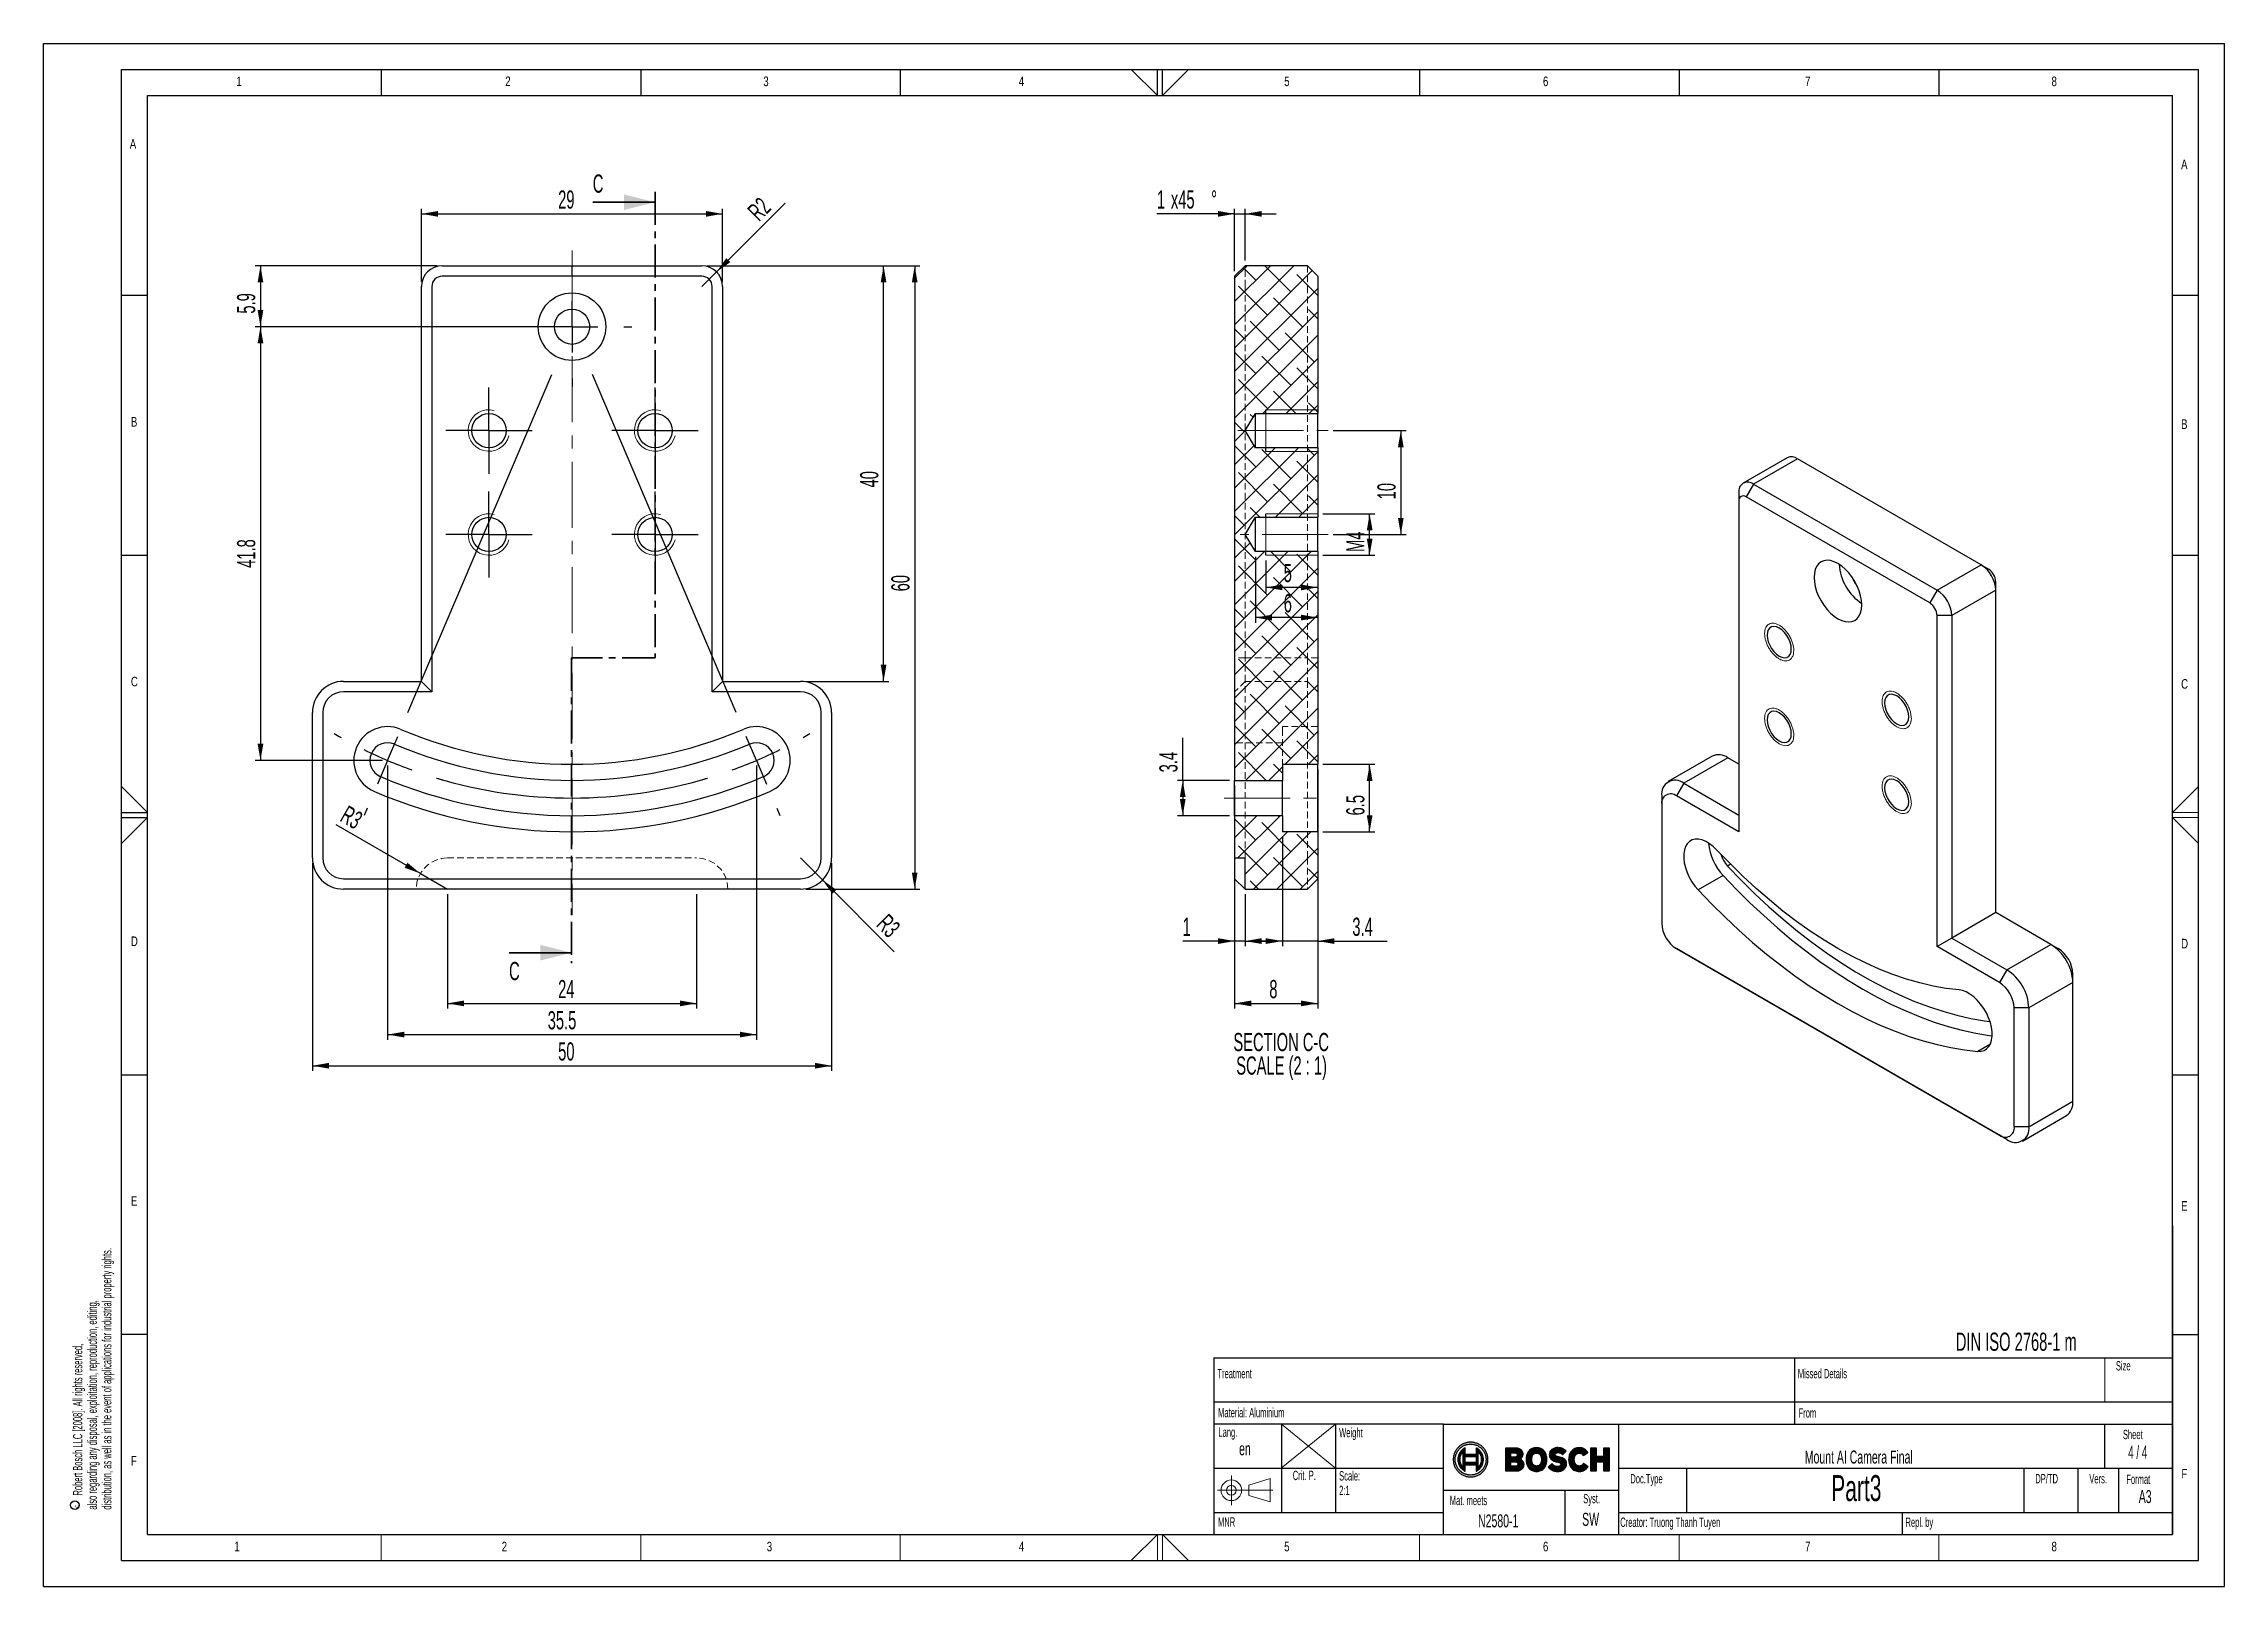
# Paper-space layout 'Sheet4' of a CAD drawing. Header units: millimetres. Extents: x 0 to 420, y 0 to 297.
import ezdxf

# ---------------------------------------------------------------- set-up
doc = ezdxf.new("R2010")
doc.units = ezdxf.units.MM
doc.header["$PDSIZE"] = -1
for name, pattern in [('CENTER', [10.16, 6.35, -1.27, 1.27, -1.27]), ('CENTERX2', [20.32, 12.7, -2.54, 2.54, -2.54]), ('HIDDEN', [1.905, 1.27, -0.635])]:
    doc.linetypes.add(name, pattern=pattern)
doc.layers.add('FORMAT', color=7, linetype='Continuous')
doc.layers.add('SLD-0', color=7, linetype='Continuous')
doc.styles.add('SLDTEXTSTYLE0', font='TXT', dxfattribs={"width": 0.75})
doc.styles.add('SLDTEXTSTYLE1', font='TXT', dxfattribs={"width": 0.605})
doc.styles.add('SLDTEXTSTYLE2', font='TXT', dxfattribs={"width": 0.563})
doc.dimstyles.new('SLDDIMSTYLE0', dxfattribs={"dimtxt": 3.5, "dimasz": 3.2, "dimexe": 0, "dimexo": 0.0625, "dimgap": 0.875, "dimtad": 1, "dimdec": 1, "dimlfac": 0.5, "dimrnd": 1e-09, "dimzin": 12, "dimdsep": 46, "dimtxsty": 'SLDTEXTSTYLE1', "dimsah": 1, "dimcen": 0.09, "dimadec": 0, "dimazin": 3, "dimtfac": 1, "dimtdec": 1, "dimtmove": 0, "dimatfit": 0, "dimfxl": 0, "dimfrac": 2, "dimtolj": 1, "dimtzin": 12, "dimarcsym": 0})
doc.dimstyles.new('SLDDIMSTYLE1', dxfattribs={"dimtxt": 3.5, "dimasz": 3.2, "dimexe": 0, "dimexo": 0.0625, "dimgap": 0.875, "dimtad": 1, "dimdec": 1, "dimlfac": 0.5, "dimrnd": 1e-09, "dimzin": 12, "dimdsep": 46, "dimtxsty": 'SLDTEXTSTYLE1', "dimsah": 1, "dimcen": 0.09, "dimadec": 0, "dimazin": 3, "dimtfac": 1, "dimtdec": 1, "dimtofl": 0, "dimtmove": 0, "dimatfit": 3, "dimfxl": 0, "dimfrac": 2, "dimtolj": 1, "dimtzin": 12, "dimarcsym": 0})
doc.dimstyles.new('SLDDIMSTYLE2', dxfattribs={"dimtxt": 3.5, "dimasz": 3.2, "dimexe": 0, "dimexo": 0.0625, "dimgap": 0.875, "dimtad": 1, "dimdec": 1, "dimlfac": 0.5, "dimrnd": 1e-09, "dimzin": 12, "dimdsep": 46, "dimtxsty": 'SLDTEXTSTYLE1', "dimsah": 1, "dimcen": 0, "dimadec": 0, "dimazin": 3, "dimtfac": 1, "dimtdec": 1, "dimtofl": 0, "dimtmove": 0, "dimatfit": 3, "dimfxl": 0, "dimfrac": 2, "dimtolj": 1, "dimtzin": 12, "dimarcsym": 0})

psp = doc.layouts.new('Sheet4')

# ---------------------------------------------------------------- texts
at = {"color": 7, "linetype": 'Continuous', "char_height": 3.5, "attachment_point": 1, "style": 'SLDTEXTSTYLE1'}
for insert in [(105.77, 271.81), (89.65, 120.21)]:
    psp.add_mtext('C', dxfattribs=dict(at, insert=insert))
at = {"color": 7, "linetype": 'Continuous', "lineweight": 0, "insert": (297.94, 14.16), "char_height": 2.5, "attachment_point": 2, "style": 'SLDTEXTSTYLE1'}
psp.add_mtext('SW', dxfattribs=at)
at = {"layer": 'FORMAT'}
for s, insert, char_height, attachment_point, style in [('1', (37.12, 290.67), 1.85, 1, 'SLDTEXTSTYLE0'), ('2', (88.91, 290.67), 1.85, 1, 'SLDTEXTSTYLE0'), ('3', (138.61, 290.67), 1.85, 1, 'SLDTEXTSTYLE0'), ('4', (187.82, 290.67), 1.85, 1, 'SLDTEXTSTYLE0'), ('5', (238.93, 290.67), 1.85, 1, 'SLDTEXTSTYLE0'), ('6', (288.77, 290.67), 1.85, 1, 'SLDTEXTSTYLE0'), ('7', (339.25, 290.67), 1.85, 1, 'SLDTEXTSTYLE0'), ('8', (386.71, 290.67), 1.85, 1, 'SLDTEXTSTYLE0'), ('A', (16.6, 278.62), 1.85, 1, 'SLDTEXTSTYLE0'), ('A', (411.67, 274.67), 1.85, 1, 'SLDTEXTSTYLE0'), ('B', (16.82, 225.12), 1.85, 1, 'SLDTEXTSTYLE0'), ('B', (411.67, 224.67), 1.85, 1, 'SLDTEXTSTYLE0'), ('C', (16.82, 175.12), 1.85, 1, 'SLDTEXTSTYLE0'), ('C', (411.67, 174.67), 1.85, 1, 'SLDTEXTSTYLE0'), ('D', (16.82, 125.12), 1.85, 1, 'SLDTEXTSTYLE0'), ('D', (411.67, 124.67), 1.85, 1, 'SLDTEXTSTYLE0'), ('E', (16.82, 75.12), 1.85, 1, 'SLDTEXTSTYLE0'), ('E', (411.67, 74.16), 1.85, 1, 'SLDTEXTSTYLE0'), ('Size', (399.11, 43.37), 1.8, 1, 'SLDTEXTSTYLE1'), ('Treatment', (226.06, 41.86), 1.8, 1, 'SLDTEXTSTYLE1'), ('Missed Details', (337.86, 41.86), 1.8, 1, 'SLDTEXTSTYLE1'), ('Material: Aluminium', (226.2, 34.35), 1.8, 1, 'SLDTEXTSTYLE1'), ('From', (338, 34.3), 1.8, 1, 'SLDTEXTSTYLE1'), ('Lang.', (226.26, 30.59), 1.8, 1, 'SLDTEXTSTYLE1'), ('Weight', (249.51, 30.5), 1.8, 1, 'SLDTEXTSTYLE1'), ('Sheet', (400.46, 30.15), 1.8, 1, 'SLDTEXTSTYLE1'), ('Mount AI Camera Final', (349.59, 26.15), 2.5, 2, 'SLDTEXTSTYLE1'), ('4 / 4', (403.32, 27.07), 2.5, 2, 'SLDTEXTSTYLE2'), ('F', (16.82, 25.12), 1.85, 1, 'SLDTEXTSTYLE0'), ('Crit. P.', (240.58, 22.26), 1.8, 1, 'SLDTEXTSTYLE1'), ('Scale:', (249.51, 22.18), 1.8, 1, 'SLDTEXTSTYLE1'), ('Doc.Type', (305.59, 21.63), 1.8, 1, 'SLDTEXTSTYLE1'), ('Part3', (349.12, 21.42), 5, 2, 'SLDTEXTSTYLE1'), ('DP/TD', (383.59, 21.63), 1.8, 1, 'SLDTEXTSTYLE1'), ('Vers.', (393.99, 21.63), 1.8, 1, 'SLDTEXTSTYLE1'), ('Format', (401.12, 21.53), 1.8, 1, 'SLDTEXTSTYLE1'), ('F', (411.73, 22.62), 1.85, 1, 'SLDTEXTSTYLE0'), ('2:1', (249.51, 19.38), 1.8, 1, 'SLDTEXTSTYLE1'), ('Mat. meets', (270.82, 17.44), 1.8, 1, 'SLDTEXTSTYLE1'), ('Syst.', (298.14, 17.8), 1.8, 2, 'SLDTEXTSTYLE1'), ('A3', (404.75, 18.54), 2.5, 2, 'SLDTEXTSTYLE1'), ('MNR', (226.18, 13.3), 1.8, 1, 'SLDTEXTSTYLE1'), ('N2580-1', (276.27, 13.86), 2.5, 1, 'SLDTEXTSTYLE1'), ('Creator: Truong Thanh Tuyen', (303.65, 13.25), 1.8, 1, 'SLDTEXTSTYLE1'), ('Repl. by', (358.59, 13.26), 1.8, 1, 'SLDTEXTSTYLE1'), ('1', (36.73, 8.6), 1.85, 1, 'SLDTEXTSTYLE0'), ('2', (88.23, 8.6), 1.85, 1, 'SLDTEXTSTYLE0'), ('3', (139.28, 8.6), 1.85, 1, 'SLDTEXTSTYLE0'), ('4', (187.82, 8.6), 1.85, 1, 'SLDTEXTSTYLE0'), ('5', (238.93, 8.6), 1.85, 1, 'SLDTEXTSTYLE0'), ('6', (288.77, 8.6), 1.85, 1, 'SLDTEXTSTYLE0'), ('7', (339.25, 8.6), 1.85, 1, 'SLDTEXTSTYLE0'), ('8', (386.71, 8.6), 1.85, 1, 'SLDTEXTSTYLE0')]:
    psp.add_mtext(s, dxfattribs=dict(at, insert=insert, char_height=char_height, attachment_point=attachment_point, style=style))
at = {"layer": 'SLD-0', "style": 'SLDTEXTSTYLE1'}
for s, insert, char_height, attachment_point in [('SECTION C-C', (238.35, 106.54), 3.5, 2), ('SCALE (2 : 1)', (238.43, 102.02), 3.5, 2), ('DIN ISO 2768-1 m', (368.28, 48.85), 3.5, 1), ('en', (230.24, 27.74), 2.5, 1)]:
    psp.add_mtext(s, dxfattribs=dict(at, insert=insert, char_height=char_height, attachment_point=attachment_point))
at = {"layer": 'SLD-0', "char_height": 1.8, "attachment_point": 1, "rotation": 90, "style": 'SLDTEXTSTYLE1'}
for s, insert in [('distribution, as well as in the event of applications for industrial property rights.', (11.26, 14.78)), ('also regarding any disposal, exploitation, reproduction, editing,', (8.46, 14.78)), ('Robert Bosch LLC [2008]. All rights reserved,', (5.66, 17.48))]:
    psp.add_mtext(s, dxfattribs=dict(at, insert=insert))

# ---------------------------------------------------------------- blocks, each defined once
blk = doc.blocks.new('Bosch_logo_3')
at = {"linetype": 'Continuous'}
h = blk.add_hatch(color=7, dxfattribs=at)
edge = h.paths.add_edge_path(flags=0)
edge.add_spline(control_points=[(-19.09, 0.83), (-19.25, 0.83), (-19.57, 0.79), (-20.03, 0.65), (-20.44, 0.43), (-20.79, 0.14), (-21.09, -0.22), (-21.31, -0.63), (-21.45, -1.08), (-21.48, -1.4), (-21.48, -1.56)], knot_values=[1, 1, 1, 1, 1.129143, 1.254452, 1.377674, 1.5, 1.622326, 1.745548, 1.870857, 2, 2, 2, 2], weights=[1, 1, 1, 1, 1, 1, 1, 1, 1, 1, 1], degree=3, periodic=0)
edge.add_spline(control_points=[(-21.48, -1.56), (-21.48, -1.72), (-21.45, -2.04), (-21.31, -2.49), (-21.09, -2.9), (-20.79, -3.26), (-20.44, -3.55), (-20.03, -3.77), (-19.57, -3.91), (-19.25, -3.95), (-19.09, -3.95)], knot_values=[2, 2, 2, 2, 2.129137, 2.254443, 2.377665, 2.499992, 2.62232, 2.745544, 2.870855, 3, 3, 3, 3], weights=[1, 1, 1, 1, 1, 1, 1, 1, 1, 1, 1], degree=3, periodic=0)
edge.add_spline(control_points=[(-19.09, -3.95), (-18.93, -3.95), (-18.61, -3.91), (-18.16, -3.77), (-17.75, -3.55), (-17.4, -3.26), (-17.1, -2.9), (-16.88, -2.49), (-16.74, -2.04), (-16.71, -1.72), (-16.71, -1.56)], knot_values=[3, 3, 3, 3, 3.129141, 3.254451, 3.377676, 3.500005, 3.622334, 3.745557, 3.870864, 4, 4, 4, 4], weights=[1, 1, 1, 1, 1, 1, 1, 1, 1, 1, 1], degree=3, periodic=0)
edge.add_spline(control_points=[(-16.71, -1.56), (-16.71, -1.4), (-16.74, -1.08), (-16.88, -0.63), (-17.1, -0.22), (-17.4, 0.14), (-17.75, 0.43), (-18.16, 0.65), (-18.61, 0.79), (-18.93, 0.83), (-19.09, 0.83)], knot_values=[0, 0, 0, 0, 0.129143, 0.254454, 0.377677, 0.500004, 0.622331, 0.745553, 0.870861, 1, 1, 1, 1], weights=[1, 1, 1, 1, 1, 1, 1, 1, 1, 1, 1], degree=3, periodic=0)
edge = h.paths.add_edge_path(flags=0)
edge.add_spline(control_points=[(-19.09, -3.69), (-19.24, -3.69), (-19.52, -3.66), (-19.92, -3.53), (-20.29, -3.33), (-20.61, -3.07), (-20.87, -2.75), (-21.07, -2.39), (-21.19, -1.99), (-21.22, -1.7), (-21.22, -1.56)], knot_values=[2, 2, 2, 2, 2.129015, 2.2543, 2.377579, 2.500005, 2.62243, 2.745707, 2.870989, 3, 3, 3, 3], weights=[1, 1, 1, 1, 1, 1, 1, 1, 1, 1, 1], degree=3, periodic=0)
edge.add_spline(control_points=[(-21.22, -1.56), (-21.22, -1.42), (-21.19, -1.13), (-21.07, -0.73), (-20.87, -0.37), (-20.61, -0.05), (-20.29, 0.21), (-19.92, 0.41), (-19.52, 0.54), (-19.24, 0.57), (-19.09, 0.57)], knot_values=[3, 3, 3, 3, 3.129013, 3.254297, 3.377574, 3.5, 3.622425, 3.745703, 3.870987, 4, 4, 4, 4], weights=[1, 1, 1, 1, 1, 1, 1, 1, 1, 1, 1], degree=3, periodic=0)
edge.add_spline(control_points=[(-19.09, 0.57), (-18.95, 0.57), (-18.67, 0.54), (-18.26, 0.41), (-17.9, 0.21), (-17.58, -0.05), (-17.32, -0.37), (-17.12, -0.73), (-17, -1.13), (-16.97, -1.42), (-16.97, -1.56)], knot_values=[0, 0, 0, 0, 0.129013, 0.254297, 0.377575, 0.5, 0.622426, 0.745703, 0.870987, 1, 1, 1, 1], weights=[1, 1, 1, 1, 1, 1, 1, 1, 1, 1, 1], degree=3, periodic=0)
edge.add_spline(control_points=[(-16.97, -1.56), (-16.97, -1.7), (-17, -1.99), (-17.12, -2.39), (-17.32, -2.75), (-17.58, -3.07), (-17.9, -3.33), (-18.26, -3.53), (-18.67, -3.66), (-18.95, -3.69), (-19.09, -3.69)], knot_values=[1, 1, 1, 1, 1.129011, 1.254293, 1.377569, 1.499994, 1.62242, 1.745698, 1.870984, 2, 2, 2, 2], weights=[1, 1, 1, 1, 1, 1, 1, 1, 1, 1, 1], degree=3, periodic=0)
h = blk.add_hatch(color=7, dxfattribs=at)
edge = h.paths.add_edge_path(flags=0)
edge.add_spline(control_points=[(-17.34, -1.56), (-17.34, -1.48), (-17.35, -1.33), (-17.39, -1.1), (-17.47, -0.88), (-17.57, -0.67), (-17.69, -0.48), (-17.84, -0.3), (-18.01, -0.15), (-18.18, -0.03), (-18.29, 0.03), (-18.33, 0.05)], knot_values=[1, 1, 1, 1, 1.11875, 1.235358, 1.350638, 1.465346, 1.580206, 1.695924, 1.81322, 1.932843, 2, 2, 2, 2], weights=[1, 1, 1, 1, 1, 1, 1, 1, 1, 1, 1, 1], degree=3, periodic=0)
edge.add_line((-18.33, 0.05), (-18.33, -0.85))
edge.add_line((-18.33, -0.85), (-19.86, -0.85))
edge.add_line((-19.86, -0.85), (-19.86, 0.05))
edge.add_spline(control_points=[(-19.86, 0.05), (-19.9, 0.03), (-20.01, -0.03), (-20.17, -0.15), (-20.35, -0.31), (-20.5, -0.48), (-20.62, -0.67), (-20.72, -0.88), (-20.79, -1.1), (-20.84, -1.33), (-20.85, -1.48), (-20.85, -1.56)], knot_values=[5, 5, 5, 5, 5.067081, 5.186743, 5.3041, 5.419866, 5.534741, 5.649429, 5.764667, 5.88124, 6, 6, 6, 6], weights=[1, 1, 1, 1, 1, 1, 1, 1, 1, 1, 1, 1], degree=3, periodic=0)
edge.add_spline(control_points=[(-20.85, -1.56), (-20.85, -1.64), (-20.84, -1.79), (-20.79, -2.02), (-20.72, -2.24), (-20.62, -2.44), (-20.5, -2.64), (-20.35, -2.81), (-20.17, -2.97), (-20.01, -3.09), (-19.9, -3.15), (-19.86, -3.17)], knot_values=[6, 6, 6, 6, 6.118545, 6.23462, 6.349211, 6.463277, 6.577752, 6.693544, 6.811542, 6.932619, 7, 7, 7, 7], weights=[1, 1, 1, 1, 1, 1, 1, 1, 1, 1, 1, 1], degree=3, periodic=0)
edge.add_line((-19.86, -3.17), (-19.86, -2.27))
edge.add_line((-19.86, -2.27), (-18.33, -2.27))
edge.add_line((-18.33, -2.27), (-18.33, -3.17))
edge.add_spline(control_points=[(-18.33, -3.17), (-18.29, -3.15), (-18.18, -3.09), (-18.01, -2.97), (-17.84, -2.82), (-17.69, -2.64), (-17.57, -2.45), (-17.47, -2.24), (-17.39, -2.02), (-17.35, -1.79), (-17.34, -1.64), (-17.34, -1.56)], knot_values=[0, 0, 0, 0, 0.067062, 0.186788, 0.304137, 0.419867, 0.534708, 0.649384, 0.764633, 0.881229, 1, 1, 1, 1], weights=[1, 1, 1, 1, 1, 1, 1, 1, 1, 1, 1, 1], degree=3, periodic=0)
edge = h.paths.add_edge_path(flags=0)
edge.add_spline(control_points=[(-20.15, -2.61), (-20.21, -2.55), (-20.32, -2.4), (-20.46, -2.15), (-20.54, -1.86), (-20.56, -1.66), (-20.56, -1.56)], knot_values=[0, 0, 0, 0, 0.230716, 0.485534, 0.740848, 1, 1, 1, 1], weights=[1, 1, 1, 1, 1, 1, 1], degree=3, periodic=0)
edge.add_spline(control_points=[(-20.56, -1.56), (-20.56, -1.46), (-20.54, -1.26), (-20.46, -0.97), (-20.32, -0.72), (-20.21, -0.57), (-20.15, -0.51)], knot_values=[1, 1, 1, 1, 1.258923, 1.514213, 1.769137, 2, 2, 2, 2], weights=[1, 1, 1, 1, 1, 1, 1], degree=3, periodic=0)
edge.add_line((-20.15, -0.51), (-20.15, -2.61))
h.paths.add_polyline_path([(-18.33, -1.14), (-18.33, -1.98), (-19.86, -1.98), (-19.86, -1.14)], flags=0)
edge = h.paths.add_edge_path(flags=0)
edge.add_spline(control_points=[(-17.63, -1.56), (-17.63, -1.66), (-17.65, -1.86), (-17.73, -2.15), (-17.86, -2.4), (-17.98, -2.55), (-18.04, -2.61)], knot_values=[1, 1, 1, 1, 1.259119, 1.514406, 1.769207, 2, 2, 2, 2], weights=[1, 1, 1, 1, 1, 1, 1], degree=3, periodic=0)
edge.add_line((-18.04, -2.61), (-18.04, -0.51))
edge.add_spline(control_points=[(-18.04, -0.51), (-17.98, -0.57), (-17.86, -0.72), (-17.73, -0.97), (-17.65, -1.26), (-17.63, -1.46), (-17.63, -1.56)], knot_values=[0, 0, 0, 0, 0.23094, 0.485847, 0.74111, 1, 1, 1, 1], weights=[1, 1, 1, 1, 1, 1, 1], degree=3, periodic=0)
h = blk.add_hatch(color=7, dxfattribs=at)
edge = h.paths.add_edge_path(flags=0)
edge.add_line((-14.32, 0), (-14.32, -3.12))
edge.add_line((-14.32, -3.12), (-12.72, -3.12))
edge.add_spline(control_points=[(-12.72, -3.12), (-12.66, -3.12), (-12.54, -3.11), (-12.36, -3.07), (-12.2, -2.99), (-12.05, -2.89), (-11.92, -2.76), (-11.82, -2.61), (-11.76, -2.44), (-11.75, -2.32), (-11.75, -2.25)], knot_values=[1, 1, 1, 1, 1.126298, 1.252075, 1.376857, 1.500279, 1.622498, 1.744628, 1.86913, 2, 2, 2, 2], weights=[1, 1, 1, 1, 1, 1, 1, 1, 1, 1, 1], degree=3, periodic=0)
edge.add_spline(control_points=[(-11.75, -2.25), (-11.75, -1.88), (-11.95, -1.62), (-12.32, -1.5)], knot_values=[2, 2, 2, 2, 3, 3, 3, 3], weights=[1, 1, 1, 1], degree=3, periodic=0)
edge.add_spline(control_points=[(-12.32, -1.5), (-12.05, -1.39), (-11.88, -1.15), (-11.88, -0.86)], knot_values=[3, 3, 3, 3, 4, 4, 4, 4], weights=[1, 1, 1, 1], degree=3, periodic=0)
edge.add_spline(control_points=[(-11.88, -0.86), (-11.88, -0.79), (-11.9, -0.66), (-11.95, -0.48), (-12.04, -0.33), (-12.16, -0.21), (-12.3, -0.11), (-12.44, -0.06), (-12.56, -0.03), (-12.69, -0.01), (-12.79, 0), (-12.86, 0)], knot_values=[4, 4, 4, 4, 4.138726, 4.263614, 4.380196, 4.493995, 4.609834, 4.731357, 4.795091, 4.861041, 5, 5, 5, 5], weights=[1, 1, 1, 1, 1, 1, 1, 1, 1, 1, 1, 1], degree=3, periodic=0)
edge.add_line((-12.86, 0), (-14.32, 0))
edge = h.paths.add_edge_path(flags=0)
edge.add_line((-12.99, -1.23), (-13.55, -1.23))
edge.add_line((-13.55, -1.23), (-13.55, -0.65))
edge.add_line((-13.55, -0.65), (-12.98, -0.65))
edge.add_spline(control_points=[(-12.98, -0.65), (-12.94, -0.65), (-12.88, -0.66), (-12.81, -0.7), (-12.76, -0.73), (-12.73, -0.78), (-12.7, -0.83), (-12.68, -0.88), (-12.68, -0.93), (-12.68, -0.95)], knot_values=[0, 0, 0, 0, 0.262903, 0.383932, 0.501607, 0.619042, 0.739321, 0.865393, 1, 1, 1, 1], weights=[1, 1, 1, 1, 1, 1, 1, 1, 1, 1], degree=3, periodic=0)
edge.add_spline(control_points=[(-12.68, -0.95), (-12.68, -0.98), (-12.7, -1.05), (-12.75, -1.13), (-12.81, -1.18), (-12.86, -1.21), (-12.92, -1.23), (-12.97, -1.23), (-12.99, -1.23)], knot_values=[1, 1, 1, 1, 1.223799, 1.457178, 1.580002, 1.709138, 1.847774, 2, 2, 2, 2], weights=[1, 1, 1, 1, 1, 1, 1, 1, 1], degree=3, periodic=0)
edge = h.paths.add_edge_path(flags=0)
edge.add_line((-12.98, -2.47), (-13.55, -2.47))
edge.add_line((-13.55, -2.47), (-13.55, -1.86))
edge.add_line((-13.55, -1.86), (-12.99, -1.86))
edge.add_spline(control_points=[(-12.99, -1.86), (-12.96, -1.86), (-12.9, -1.86), (-12.81, -1.88), (-12.74, -1.91), (-12.68, -1.94), (-12.64, -1.99), (-12.6, -2.04), (-12.58, -2.1), (-12.58, -2.14), (-12.58, -2.16)], knot_values=[4, 4, 4, 4, 4.169584, 4.318204, 4.44921, 4.566675, 4.675402, 4.780628, 4.887411, 5, 5, 5, 5], weights=[1, 1, 1, 1, 1, 1, 1, 1, 1, 1, 1], degree=3, periodic=0)
edge.add_spline(control_points=[(-12.58, -2.16), (-12.58, -2.19), (-12.58, -2.24), (-12.61, -2.31), (-12.64, -2.36), (-12.69, -2.41), (-12.75, -2.44), (-12.82, -2.46), (-12.9, -2.47), (-12.95, -2.47), (-12.98, -2.47)], knot_values=[0, 0, 0, 0, 0.13693, 0.257262, 0.368703, 0.4789, 0.594051, 0.71818, 0.853308, 1, 1, 1, 1], weights=[1, 1, 1, 1, 1, 1, 1, 1, 1, 1, 1], degree=3, periodic=0)
h = blk.add_hatch(color=7, dxfattribs=at)
edge = h.paths.add_edge_path(flags=0)
edge.add_spline(control_points=[(-8.59, -1.56), (-8.59, -1.34), (-8.63, -1.02), (-8.79, -0.64), (-8.96, -0.39), (-9.16, -0.19), (-9.42, -0.04), (-9.71, 0.06), (-9.92, 0.08), (-10.02, 0.08)], knot_values=[3, 3, 3, 3, 3.265622, 3.38947, 3.508778, 3.625817, 3.743834, 3.866982, 4, 4, 4, 4], weights=[1, 1, 1, 1, 1, 1, 1, 1, 1, 1], degree=3, periodic=0)
edge.add_spline(control_points=[(-10.02, 0.08), (-10.13, 0.08), (-10.34, 0.06), (-10.63, -0.04), (-10.88, -0.19), (-11.09, -0.39), (-11.26, -0.64), (-11.37, -0.92), (-11.45, -1.23), (-11.46, -1.45), (-11.46, -1.56)], knot_values=[0, 0, 0, 0, 0.132442, 0.255308, 0.373253, 0.490335, 0.609715, 0.733608, 0.863424, 1, 1, 1, 1], weights=[1, 1, 1, 1, 1, 1, 1, 1, 1, 1, 1], degree=3, periodic=0)
edge.add_spline(control_points=[(-11.46, -1.56), (-11.46, -1.67), (-11.45, -1.89), (-11.37, -2.2), (-11.26, -2.48), (-11.09, -2.73), (-10.88, -2.93), (-10.63, -3.08), (-10.34, -3.18), (-10.13, -3.2), (-10.02, -3.2)], knot_values=[1, 1, 1, 1, 1.137058, 1.267067, 1.390939, 1.510171, 1.627062, 1.744845, 1.867609, 2, 2, 2, 2], weights=[1, 1, 1, 1, 1, 1, 1, 1, 1, 1, 1], degree=3, periodic=0)
edge.add_spline(control_points=[(-10.02, -3.2), (-9.92, -3.2), (-9.71, -3.18), (-9.42, -3.08), (-9.16, -2.93), (-8.96, -2.73), (-8.79, -2.48), (-8.63, -2.1), (-8.59, -1.78), (-8.59, -1.56)], knot_values=[2, 2, 2, 2, 2.132959, 2.256002, 2.373854, 2.490704, 2.609866, 2.733695, 3, 3, 3, 3], weights=[1, 1, 1, 1, 1, 1, 1, 1, 1, 1], degree=3, periodic=0)
edge = h.paths.add_edge_path(flags=0)
edge.add_spline(control_points=[(-10.02, -2.45), (-10.08, -2.45), (-10.18, -2.44), (-10.32, -2.39), (-10.43, -2.3), (-10.53, -2.19), (-10.6, -2.06), (-10.65, -1.91), (-10.68, -1.74), (-10.69, -1.62), (-10.69, -1.56)], knot_values=[1, 1, 1, 1, 1.126022, 1.242054, 1.354766, 1.469608, 1.590236, 1.718578, 1.855252, 2, 2, 2, 2], weights=[1, 1, 1, 1, 1, 1, 1, 1, 1, 1, 1], degree=3, periodic=0)
edge.add_spline(control_points=[(-10.69, -1.56), (-10.69, -1.5), (-10.68, -1.38), (-10.65, -1.22), (-10.6, -1.07), (-10.53, -0.93), (-10.43, -0.82), (-10.32, -0.74), (-10.18, -0.68), (-10.08, -0.67), (-10.02, -0.67)], knot_values=[2, 2, 2, 2, 2.144038, 2.280288, 2.408454, 2.529112, 2.644145, 2.75716, 2.873562, 3, 3, 3, 3], weights=[1, 1, 1, 1, 1, 1, 1, 1, 1, 1, 1], degree=3, periodic=0)
edge.add_spline(control_points=[(-10.02, -0.67), (-9.97, -0.67), (-9.87, -0.68), (-9.73, -0.74), (-9.61, -0.82), (-9.52, -0.93), (-9.45, -1.07), (-9.39, -1.22), (-9.36, -1.38), (-9.36, -1.5), (-9.36, -1.56)], knot_values=[3, 3, 3, 3, 3.126334, 3.242884, 3.356143, 3.471378, 3.592113, 3.720206, 3.85625, 4, 4, 4, 4], weights=[1, 1, 1, 1, 1, 1, 1, 1, 1, 1, 1], degree=3, periodic=0)
edge.add_spline(control_points=[(-9.36, -1.56), (-9.36, -1.62), (-9.36, -1.74), (-9.39, -1.91), (-9.45, -2.06), (-9.52, -2.19), (-9.61, -2.3), (-9.73, -2.39), (-9.87, -2.44), (-9.97, -2.45), (-10.02, -2.45)], knot_values=[0, 0, 0, 0, 0.14446, 0.28093, 0.4092, 0.529906, 0.644952, 0.757909, 0.874086, 1, 1, 1, 1], weights=[1, 1, 1, 1, 1, 1, 1, 1, 1, 1, 1], degree=3, periodic=0)
h = blk.add_hatch(color=7, dxfattribs=at)
edge = h.paths.add_edge_path(flags=0)
edge.add_spline(control_points=[(-7.47, -0.89), (-7.47, -0.87), (-7.47, -0.82), (-7.44, -0.76), (-7.4, -0.71), (-7.35, -0.67), (-7.29, -0.64), (-7.21, -0.61), (-7.14, -0.6), (-7.09, -0.6)], knot_values=[5, 5, 5, 5, 5.135975, 5.259361, 5.378167, 5.497749, 5.620502, 5.746431, 6, 6, 6, 6], weights=[1, 1, 1, 1, 1, 1, 1, 1, 1, 1], degree=3, periodic=0)
edge.add_spline(control_points=[(-7.09, -0.6), (-7.03, -0.6), (-6.91, -0.62), (-6.73, -0.68), (-6.58, -0.77), (-6.49, -0.85), (-6.45, -0.89)], knot_values=[6, 6, 6, 6, 6.263489, 6.517535, 6.763897, 7, 7, 7, 7], weights=[1, 1, 1, 1, 1, 1, 1], degree=3, periodic=0)
edge.add_line((-6.45, -0.89), (-5.97, -0.41))
edge.add_spline(control_points=[(-5.97, -0.41), (-6.03, -0.34), (-6.16, -0.22), (-6.42, -0.06), (-6.74, 0.05), (-6.98, 0.08), (-7.11, 0.08)], knot_values=[8, 8, 8, 8, 8.207, 8.438239, 8.698654, 9, 9, 9, 9], weights=[1, 1, 1, 1, 1, 1, 1], degree=3, periodic=0)
edge.add_spline(control_points=[(-7.11, 0.08), (-7.26, 0.08), (-7.49, 0.05), (-7.76, -0.06), (-7.94, -0.18), (-8.08, -0.32), (-8.19, -0.49), (-8.25, -0.69), (-8.27, -0.83), (-8.27, -0.9)], knot_values=[9, 9, 9, 9, 9.27258, 9.397976, 9.517718, 9.634138, 9.750492, 9.870893, 10, 10, 10, 10], weights=[1, 1, 1, 1, 1, 1, 1, 1, 1, 1], degree=3, periodic=0)
edge.add_spline(control_points=[(-8.27, -0.9), (-8.27, -0.97), (-8.25, -1.1), (-8.2, -1.27), (-8.12, -1.42), (-8, -1.55), (-7.87, -1.66), (-7.72, -1.74), (-7.55, -1.8), (-7.43, -1.83), (-7.37, -1.85)], knot_values=[10, 10, 10, 10, 10.138816, 10.265029, 10.384301, 10.501512, 10.620219, 10.742508, 10.869169, 11, 11, 11, 11], weights=[1, 1, 1, 1, 1, 1, 1, 1, 1, 1, 1], degree=3, periodic=0)
edge.add_line((-7.37, -1.85), (-7.26, -1.87))
edge.add_spline(control_points=[(-7.26, -1.87), (-7.21, -1.88), (-7.12, -1.9), (-7, -1.93), (-6.91, -1.96), (-6.83, -2), (-6.77, -2.04), (-6.73, -2.09), (-6.7, -2.15), (-6.7, -2.19), (-6.7, -2.22)], knot_values=[12, 12, 12, 12, 12.202172, 12.372994, 12.515341, 12.632935, 12.731149, 12.818004, 12.904091, 13, 13, 13, 13], weights=[1, 1, 1, 1, 1, 1, 1, 1, 1, 1, 1], degree=3, periodic=0)
edge.add_spline(control_points=[(-6.7, -2.22), (-6.7, -2.24), (-6.7, -2.28), (-6.73, -2.34), (-6.77, -2.4), (-6.82, -2.44), (-6.88, -2.48), (-6.98, -2.52), (-7.06, -2.52), (-7.12, -2.52)], knot_values=[13, 13, 13, 13, 13.114587, 13.224515, 13.334602, 13.448979, 13.57083, 13.702431, 14, 14, 14, 14], weights=[1, 1, 1, 1, 1, 1, 1, 1, 1, 1], degree=3, periodic=0)
edge.add_spline(control_points=[(-7.12, -2.52), (-7.2, -2.52), (-7.35, -2.51), (-7.56, -2.43), (-7.75, -2.3), (-7.86, -2.19), (-7.91, -2.12)], knot_values=[14, 14, 14, 14, 14.244767, 14.486017, 14.734285, 15, 15, 15, 15], weights=[1, 1, 1, 1, 1, 1, 1], degree=3, periodic=0)
edge.add_line((-7.91, -2.12), (-8.41, -2.61))
edge.add_spline(control_points=[(-8.41, -2.61), (-8.34, -2.69), (-8.23, -2.81), (-8.06, -2.95), (-7.91, -3.03), (-7.75, -3.11), (-7.56, -3.16), (-7.34, -3.19), (-7.19, -3.2), (-7.11, -3.2)], knot_values=[0, 0, 0, 0, 0.216743, 0.327248, 0.441656, 0.562716, 0.693711, 0.838238, 1, 1, 1, 1], weights=[1, 1, 1, 1, 1, 1, 1, 1, 1, 1], degree=3, periodic=0)
edge.add_spline(control_points=[(-7.11, -3.2), (-6.97, -3.2), (-6.74, -3.17), (-6.47, -3.06), (-6.28, -2.95), (-6.13, -2.81), (-6, -2.63), (-5.92, -2.42), (-5.9, -2.26), (-5.9, -2.18)], knot_values=[1, 1, 1, 1, 1.24959, 1.37341, 1.495138, 1.615303, 1.736226, 1.862349, 2, 2, 2, 2], weights=[1, 1, 1, 1, 1, 1, 1, 1, 1, 1], degree=3, periodic=0)
edge.add_spline(control_points=[(-5.9, -2.18), (-5.9, -2.1), (-5.91, -1.98), (-5.95, -1.83), (-5.99, -1.74), (-6.04, -1.66), (-6.11, -1.56), (-6.22, -1.46), (-6.38, -1.38), (-6.55, -1.31), (-6.72, -1.26), (-6.83, -1.24), (-6.89, -1.23)], knot_values=[2, 2, 2, 2, 2.16118, 2.231758, 2.297422, 2.359501, 2.419204, 2.535141, 2.650814, 2.767864, 2.885189, 3, 3, 3, 3], weights=[1, 1, 1, 1, 1, 1, 1, 1, 1, 1, 1, 1, 1], degree=3, periodic=0)
edge.add_line((-6.89, -1.23), (-7, -1.2))
edge.add_spline(control_points=[(-7, -1.2), (-7.03, -1.2), (-7.09, -1.18), (-7.18, -1.16), (-7.26, -1.13), (-7.33, -1.1), (-7.39, -1.06), (-7.44, -1.01), (-7.47, -0.96), (-7.47, -0.91), (-7.47, -0.89)], knot_values=[4, 4, 4, 4, 4.160942, 4.311658, 4.450355, 4.576022, 4.689082, 4.79245, 4.892708, 5, 5, 5, 5], weights=[1, 1, 1, 1, 1, 1, 1, 1, 1, 1, 1], degree=3, periodic=0)
h = blk.add_hatch(color=7, dxfattribs=at)
edge = h.paths.add_edge_path(flags=0)
edge.add_spline(control_points=[(-4.84, -1.54), (-4.84, -1.48), (-4.83, -1.35), (-4.78, -1.17), (-4.72, -1.02), (-4.63, -0.9), (-4.53, -0.8), (-4.41, -0.73), (-4.28, -0.68), (-4.2, -0.67), (-4.15, -0.67)], knot_values=[6, 6, 6, 6, 6.161037, 6.306415, 6.439103, 6.561847, 6.677133, 6.787209, 6.894152, 7, 7, 7, 7], weights=[1, 1, 1, 1, 1, 1, 1, 1, 1, 1, 1], degree=3, periodic=0)
edge.add_spline(control_points=[(-4.15, -0.67), (-4.09, -0.67), (-4, -0.68), (-3.89, -0.72), (-3.81, -0.76), (-3.75, -0.82), (-3.67, -0.9), (-3.62, -0.97), (-3.59, -1.02)], knot_values=[7, 7, 7, 7, 7.267222, 7.388088, 7.505286, 7.622384, 7.742441, 8, 8, 8, 8], weights=[1, 1, 1, 1, 1, 1, 1, 1, 1], degree=3, periodic=0)
edge.add_line((-3.59, -1.02), (-2.95, -0.6))
edge.add_spline(control_points=[(-2.95, -0.6), (-2.99, -0.55), (-3.07, -0.44), (-3.2, -0.3), (-3.33, -0.18), (-3.48, -0.08), (-3.63, -0.01), (-3.86, 0.06), (-4.04, 0.07), (-4.16, 0.07)], knot_values=[9, 9, 9, 9, 9.141792, 9.273033, 9.396287, 9.514496, 9.630867, 9.748657, 10, 10, 10, 10], weights=[1, 1, 1, 1, 1, 1, 1, 1, 1, 1], degree=3, periodic=0)
edge.add_spline(control_points=[(-4.16, 0.07), (-4.27, 0.07), (-4.48, 0.05), (-4.78, -0.04), (-5.04, -0.2), (-5.25, -0.4), (-5.41, -0.64), (-5.53, -0.92), (-5.6, -1.22), (-5.61, -1.43), (-5.61, -1.54)], knot_values=[0, 0, 0, 0, 0.137202, 0.263004, 0.382389, 0.499709, 0.618319, 0.740481, 0.867503, 1, 1, 1, 1], weights=[1, 1, 1, 1, 1, 1, 1, 1, 1, 1, 1], degree=3, periodic=0)
edge.add_spline(control_points=[(-5.61, -1.54), (-5.61, -1.65), (-5.6, -1.88), (-5.52, -2.19), (-5.4, -2.48), (-5.23, -2.72), (-5.02, -2.93), (-4.77, -3.08), (-4.48, -3.18), (-4.27, -3.2), (-4.17, -3.2)], knot_values=[1, 1, 1, 1, 1.137733, 1.268688, 1.393811, 1.514396, 1.632307, 1.750157, 1.87136, 2, 2, 2, 2], weights=[1, 1, 1, 1, 1, 1, 1, 1, 1, 1, 1], degree=3, periodic=0)
edge.add_spline(control_points=[(-4.17, -3.2), (-4.09, -3.2), (-3.96, -3.19), (-3.76, -3.16), (-3.59, -3.11), (-3.44, -3.04), (-3.3, -2.94), (-3.17, -2.82), (-3.05, -2.68), (-2.97, -2.58), (-2.93, -2.52)], knot_values=[2, 2, 2, 2, 2.146769, 2.277507, 2.396986, 2.510414, 2.623051, 2.739689, 2.864302, 3, 3, 3, 3], weights=[1, 1, 1, 1, 1, 1, 1, 1, 1, 1, 1], degree=3, periodic=0)
edge.add_line((-2.93, -2.52), (-3.57, -2.09))
edge.add_spline(control_points=[(-3.57, -2.09), (-3.58, -2.12), (-3.61, -2.17), (-3.67, -2.24), (-3.72, -2.3), (-3.78, -2.35), (-3.86, -2.4), (-3.94, -2.43), (-4.03, -2.45), (-4.1, -2.45), (-4.13, -2.45)], knot_values=[4, 4, 4, 4, 4.128385, 4.250666, 4.368128, 4.483034, 4.598826, 4.720053, 4.851972, 5, 5, 5, 5], weights=[1, 1, 1, 1, 1, 1, 1, 1, 1, 1, 1], degree=3, periodic=0)
edge.add_spline(control_points=[(-4.13, -2.45), (-4.17, -2.45), (-4.26, -2.44), (-4.39, -2.4), (-4.51, -2.33), (-4.62, -2.23), (-4.71, -2.1), (-4.78, -1.94), (-4.83, -1.75), (-4.84, -1.61), (-4.84, -1.54)], knot_values=[5, 5, 5, 5, 5.100905, 5.204158, 5.311192, 5.424096, 5.545704, 5.679523, 5.82954, 6, 6, 6, 6], weights=[1, 1, 1, 1, 1, 1, 1, 1, 1, 1, 1], degree=3, periodic=0)
blk.add_hatch(color=7, dxfattribs=at).paths.add_polyline_path([(0, -3.12), (0, 0), (-0.82, 0), (-0.82, -1.15), (-1.77, -1.15), (-1.77, 0), (-2.59, 0), (-2.59, -3.12), (-1.77, -3.12), (-1.77, -1.89), (-0.82, -1.89), (-0.82, -3.12)], flags=0)
at = {"layer": 'SLD-0'}
for points, knots in [([(-19.09, 0.83), (-19.25, 0.83), (-19.57, 0.79), (-20.03, 0.65), (-20.44, 0.43), (-20.79, 0.14), (-21.09, -0.22), (-21.31, -0.63), (-21.45, -1.08), (-21.48, -1.4), (-21.48, -1.56)], [1, 1, 1, 1, 1.129143, 1.254452, 1.377674, 1.5, 1.622326, 1.745548, 1.870857, 2, 2, 2, 2]), ([(-21.22, -1.56), (-21.22, -1.42), (-21.19, -1.13), (-21.07, -0.73), (-20.87, -0.37), (-20.61, -0.05), (-20.29, 0.21), (-19.92, 0.41), (-19.52, 0.54), (-19.24, 0.57), (-19.09, 0.57)], [3, 3, 3, 3, 3.129013, 3.254297, 3.377574, 3.5, 3.622425, 3.745703, 3.870987, 4, 4, 4, 4]), ([(-19.86, 0.05), (-19.9, 0.03), (-20.01, -0.03), (-20.17, -0.15), (-20.35, -0.31), (-20.5, -0.48), (-20.62, -0.67), (-20.72, -0.88), (-20.79, -1.1), (-20.84, -1.33), (-20.85, -1.48), (-20.85, -1.56)], [5, 5, 5, 5, 5.067081, 5.186743, 5.3041, 5.419866, 5.534741, 5.649429, 5.764667, 5.88124, 6, 6, 6, 6]), ([(-16.71, -1.56), (-16.71, -1.4), (-16.74, -1.08), (-16.88, -0.63), (-17.1, -0.22), (-17.4, 0.14), (-17.75, 0.43), (-18.16, 0.65), (-18.61, 0.79), (-18.93, 0.83), (-19.09, 0.83)], [0, 0, 0, 0, 0.129143, 0.254454, 0.377677, 0.500004, 0.622331, 0.745553, 0.870861, 1, 1, 1, 1]), ([(-19.09, 0.57), (-18.95, 0.57), (-18.67, 0.54), (-18.26, 0.41), (-17.9, 0.21), (-17.58, -0.05), (-17.32, -0.37), (-17.12, -0.73), (-17, -1.13), (-16.97, -1.42), (-16.97, -1.56)], [0, 0, 0, 0, 0.129013, 0.254297, 0.377575, 0.5, 0.622426, 0.745703, 0.870987, 1, 1, 1, 1]), ([(-17.34, -1.56), (-17.34, -1.48), (-17.35, -1.33), (-17.39, -1.1), (-17.47, -0.88), (-17.57, -0.67), (-17.69, -0.48), (-17.84, -0.3), (-18.01, -0.15), (-18.18, -0.03), (-18.29, 0.03), (-18.33, 0.05)], [1, 1, 1, 1, 1.11875, 1.235358, 1.350638, 1.465346, 1.580206, 1.695924, 1.81322, 1.932843, 2, 2, 2, 2]), ([(-11.88, -0.86), (-11.88, -0.79), (-11.9, -0.66), (-11.95, -0.48), (-12.04, -0.33), (-12.16, -0.21), (-12.3, -0.11), (-12.44, -0.06), (-12.56, -0.03), (-12.69, -0.01), (-12.79, 0), (-12.86, 0)], [4, 4, 4, 4, 4.138726, 4.263614, 4.380196, 4.493995, 4.609834, 4.731357, 4.795091, 4.861041, 5, 5, 5, 5]), ([(-10.02, 0.08), (-10.13, 0.08), (-10.34, 0.06), (-10.63, -0.04), (-10.88, -0.19), (-11.09, -0.39), (-11.26, -0.64), (-11.37, -0.92), (-11.45, -1.23), (-11.46, -1.45), (-11.46, -1.56)], [0, 0, 0, 0, 0.132442, 0.255308, 0.373253, 0.490335, 0.609715, 0.733608, 0.863424, 1, 1, 1, 1]), ([(-8.59, -1.56), (-8.59, -1.34), (-8.63, -1.02), (-8.79, -0.64), (-8.96, -0.39), (-9.16, -0.19), (-9.42, -0.04), (-9.71, 0.06), (-9.92, 0.08), (-10.02, 0.08)], [3, 3, 3, 3, 3.265622, 3.38947, 3.508778, 3.625817, 3.743834, 3.866982, 4, 4, 4, 4]), ([(-7.11, 0.08), (-7.26, 0.08), (-7.49, 0.05), (-7.76, -0.06), (-7.94, -0.18), (-8.08, -0.32), (-8.19, -0.49), (-8.25, -0.69), (-8.27, -0.83), (-8.27, -0.9)], [9, 9, 9, 9, 9.27258, 9.397976, 9.517718, 9.634138, 9.750492, 9.870893, 10, 10, 10, 10]), ([(-5.97, -0.41), (-6.03, -0.34), (-6.16, -0.22), (-6.42, -0.06), (-6.74, 0.05), (-6.98, 0.08), (-7.11, 0.08)], [8, 8, 8, 8, 8.207, 8.438239, 8.698654, 9, 9, 9, 9]), ([(-4.16, 0.07), (-4.27, 0.07), (-4.48, 0.05), (-4.78, -0.04), (-5.04, -0.2), (-5.25, -0.4), (-5.41, -0.64), (-5.53, -0.92), (-5.6, -1.22), (-5.61, -1.43), (-5.61, -1.54)], [0, 0, 0, 0, 0.137202, 0.263004, 0.382389, 0.499709, 0.618319, 0.740481, 0.867503, 1, 1, 1, 1]), ([(-2.95, -0.6), (-2.99, -0.55), (-3.07, -0.44), (-3.2, -0.3), (-3.33, -0.18), (-3.48, -0.08), (-3.63, -0.01), (-3.86, 0.06), (-4.04, 0.07), (-4.16, 0.07)], [9, 9, 9, 9, 9.141792, 9.273033, 9.396287, 9.514496, 9.630867, 9.748657, 10, 10, 10, 10]), ([(-21.48, -1.56), (-21.48, -1.72), (-21.45, -2.04), (-21.31, -2.49), (-21.09, -2.9), (-20.79, -3.26), (-20.44, -3.55), (-20.03, -3.77), (-19.57, -3.91), (-19.25, -3.95), (-19.09, -3.95)], [2, 2, 2, 2, 2.129137, 2.254443, 2.377665, 2.499992, 2.62232, 2.745544, 2.870855, 3, 3, 3, 3]), ([(-19.09, -3.69), (-19.24, -3.69), (-19.52, -3.66), (-19.92, -3.53), (-20.29, -3.33), (-20.61, -3.07), (-20.87, -2.75), (-21.07, -2.39), (-21.19, -1.99), (-21.22, -1.7), (-21.22, -1.56)], [2, 2, 2, 2, 2.129015, 2.2543, 2.377579, 2.500005, 2.62243, 2.745707, 2.870989, 3, 3, 3, 3]), ([(-20.85, -1.56), (-20.85, -1.64), (-20.84, -1.79), (-20.79, -2.02), (-20.72, -2.24), (-20.62, -2.44), (-20.5, -2.64), (-20.35, -2.81), (-20.17, -2.97), (-20.01, -3.09), (-19.9, -3.15), (-19.86, -3.17)], [6, 6, 6, 6, 6.118545, 6.23462, 6.349211, 6.463277, 6.577752, 6.693544, 6.811542, 6.932619, 7, 7, 7, 7]), ([(-20.56, -1.56), (-20.56, -1.46), (-20.54, -1.26), (-20.46, -0.97), (-20.32, -0.72), (-20.21, -0.57), (-20.15, -0.51)], [1, 1, 1, 1, 1.258923, 1.514213, 1.769137, 2, 2, 2, 2]), ([(-20.15, -2.61), (-20.21, -2.55), (-20.32, -2.4), (-20.46, -2.15), (-20.54, -1.86), (-20.56, -1.66), (-20.56, -1.56)], [0, 0, 0, 0, 0.230716, 0.485534, 0.740848, 1, 1, 1, 1]), ([(-16.97, -1.56), (-16.97, -1.7), (-17, -1.99), (-17.12, -2.39), (-17.32, -2.75), (-17.58, -3.07), (-17.9, -3.33), (-18.26, -3.53), (-18.67, -3.66), (-18.95, -3.69), (-19.09, -3.69)], [1, 1, 1, 1, 1.129011, 1.254293, 1.377569, 1.499994, 1.62242, 1.745698, 1.870984, 2, 2, 2, 2]), ([(-19.09, -3.95), (-18.93, -3.95), (-18.61, -3.91), (-18.16, -3.77), (-17.75, -3.55), (-17.4, -3.26), (-17.1, -2.9), (-16.88, -2.49), (-16.74, -2.04), (-16.71, -1.72), (-16.71, -1.56)], [3, 3, 3, 3, 3.129141, 3.254451, 3.377676, 3.500005, 3.622334, 3.745557, 3.870864, 4, 4, 4, 4]), ([(-18.33, -3.17), (-18.29, -3.15), (-18.18, -3.09), (-18.01, -2.97), (-17.84, -2.82), (-17.69, -2.64), (-17.57, -2.45), (-17.47, -2.24), (-17.39, -2.02), (-17.35, -1.79), (-17.34, -1.64), (-17.34, -1.56)], [0, 0, 0, 0, 0.067062, 0.186788, 0.304137, 0.419867, 0.534708, 0.649384, 0.764633, 0.881229, 1, 1, 1, 1]), ([(-18.04, -0.51), (-17.98, -0.57), (-17.86, -0.72), (-17.73, -0.97), (-17.65, -1.26), (-17.63, -1.46), (-17.63, -1.56)], [0, 0, 0, 0, 0.23094, 0.485847, 0.74111, 1, 1, 1, 1]), ([(-17.63, -1.56), (-17.63, -1.66), (-17.65, -1.86), (-17.73, -2.15), (-17.86, -2.4), (-17.98, -2.55), (-18.04, -2.61)], [1, 1, 1, 1, 1.259119, 1.514406, 1.769207, 2, 2, 2, 2]), ([(-12.68, -0.95), (-12.68, -0.98), (-12.7, -1.05), (-12.75, -1.13), (-12.81, -1.18), (-12.86, -1.21), (-12.92, -1.23), (-12.97, -1.23), (-12.99, -1.23)], [1, 1, 1, 1, 1.223799, 1.457178, 1.580002, 1.709138, 1.847774, 2, 2, 2, 2]), ([(-12.99, -1.86), (-12.96, -1.86), (-12.9, -1.86), (-12.81, -1.88), (-12.74, -1.91), (-12.68, -1.94), (-12.64, -1.99), (-12.6, -2.04), (-12.58, -2.1), (-12.58, -2.14), (-12.58, -2.16)], [4, 4, 4, 4, 4.169584, 4.318204, 4.44921, 4.566675, 4.675402, 4.780628, 4.887411, 5, 5, 5, 5]), ([(-12.98, -0.65), (-12.94, -0.65), (-12.88, -0.66), (-12.81, -0.7), (-12.76, -0.73), (-12.73, -0.78), (-12.7, -0.83), (-12.68, -0.88), (-12.68, -0.93), (-12.68, -0.95)], [0, 0, 0, 0, 0.262903, 0.383932, 0.501607, 0.619042, 0.739321, 0.865393, 1, 1, 1, 1]), ([(-12.58, -2.16), (-12.58, -2.19), (-12.58, -2.24), (-12.61, -2.31), (-12.64, -2.36), (-12.69, -2.41), (-12.75, -2.44), (-12.82, -2.46), (-12.9, -2.47), (-12.95, -2.47), (-12.98, -2.47)], [0, 0, 0, 0, 0.13693, 0.257262, 0.368703, 0.4789, 0.594051, 0.71818, 0.853308, 1, 1, 1, 1]), ([(-12.72, -3.12), (-12.66, -3.12), (-12.54, -3.11), (-12.36, -3.07), (-12.2, -2.99), (-12.05, -2.89), (-11.92, -2.76), (-11.82, -2.61), (-11.76, -2.44), (-11.75, -2.32), (-11.75, -2.25)], [1, 1, 1, 1, 1.126298, 1.252075, 1.376857, 1.500279, 1.622498, 1.744628, 1.86913, 2, 2, 2, 2]), ([(-11.46, -1.56), (-11.46, -1.67), (-11.45, -1.89), (-11.37, -2.2), (-11.26, -2.48), (-11.09, -2.73), (-10.88, -2.93), (-10.63, -3.08), (-10.34, -3.18), (-10.13, -3.2), (-10.02, -3.2)], [1, 1, 1, 1, 1.137058, 1.267067, 1.390939, 1.510171, 1.627062, 1.744845, 1.867609, 2, 2, 2, 2]), ([(-10.69, -1.56), (-10.69, -1.5), (-10.68, -1.38), (-10.65, -1.22), (-10.6, -1.07), (-10.53, -0.93), (-10.43, -0.82), (-10.32, -0.74), (-10.18, -0.68), (-10.08, -0.67), (-10.02, -0.67)], [2, 2, 2, 2, 2.144038, 2.280288, 2.408454, 2.529112, 2.644145, 2.75716, 2.873562, 3, 3, 3, 3]), ([(-10.02, -2.45), (-10.08, -2.45), (-10.18, -2.44), (-10.32, -2.39), (-10.43, -2.3), (-10.53, -2.19), (-10.6, -2.06), (-10.65, -1.91), (-10.68, -1.74), (-10.69, -1.62), (-10.69, -1.56)], [1, 1, 1, 1, 1.126022, 1.242054, 1.354766, 1.469608, 1.590236, 1.718578, 1.855252, 2, 2, 2, 2]), ([(-10.02, -0.67), (-9.97, -0.67), (-9.87, -0.68), (-9.73, -0.74), (-9.61, -0.82), (-9.52, -0.93), (-9.45, -1.07), (-9.39, -1.22), (-9.36, -1.38), (-9.36, -1.5), (-9.36, -1.56)], [3, 3, 3, 3, 3.126334, 3.242884, 3.356143, 3.471378, 3.592113, 3.720206, 3.85625, 4, 4, 4, 4]), ([(-9.36, -1.56), (-9.36, -1.62), (-9.36, -1.74), (-9.39, -1.91), (-9.45, -2.06), (-9.52, -2.19), (-9.61, -2.3), (-9.73, -2.39), (-9.87, -2.44), (-9.97, -2.45), (-10.02, -2.45)], [0, 0, 0, 0, 0.14446, 0.28093, 0.4092, 0.529906, 0.644952, 0.757909, 0.874086, 1, 1, 1, 1]), ([(-10.02, -3.2), (-9.92, -3.2), (-9.71, -3.18), (-9.42, -3.08), (-9.16, -2.93), (-8.96, -2.73), (-8.79, -2.48), (-8.63, -2.1), (-8.59, -1.78), (-8.59, -1.56)], [2, 2, 2, 2, 2.132959, 2.256002, 2.373854, 2.490704, 2.609866, 2.733695, 3, 3, 3, 3]), ([(-8.41, -2.61), (-8.34, -2.69), (-8.23, -2.81), (-8.06, -2.95), (-7.91, -3.03), (-7.75, -3.11), (-7.56, -3.16), (-7.34, -3.19), (-7.19, -3.2), (-7.11, -3.2)], [0, 0, 0, 0, 0.216743, 0.327248, 0.441656, 0.562716, 0.693711, 0.838238, 1, 1, 1, 1]), ([(-8.27, -0.9), (-8.27, -0.97), (-8.25, -1.1), (-8.2, -1.27), (-8.12, -1.42), (-8, -1.55), (-7.87, -1.66), (-7.72, -1.74), (-7.55, -1.8), (-7.43, -1.83), (-7.37, -1.85)], [10, 10, 10, 10, 10.138816, 10.265029, 10.384301, 10.501512, 10.620219, 10.742508, 10.869169, 11, 11, 11, 11]), ([(-7.12, -2.52), (-7.2, -2.52), (-7.35, -2.51), (-7.56, -2.43), (-7.75, -2.3), (-7.86, -2.19), (-7.91, -2.12)], [14, 14, 14, 14, 14.244767, 14.486017, 14.734285, 15, 15, 15, 15]), ([(-7.47, -0.89), (-7.47, -0.87), (-7.47, -0.82), (-7.44, -0.76), (-7.4, -0.71), (-7.35, -0.67), (-7.29, -0.64), (-7.21, -0.61), (-7.14, -0.6), (-7.09, -0.6)], [5, 5, 5, 5, 5.135975, 5.259361, 5.378167, 5.497749, 5.620502, 5.746431, 6, 6, 6, 6]), ([(-7, -1.2), (-7.03, -1.2), (-7.09, -1.18), (-7.18, -1.16), (-7.26, -1.13), (-7.33, -1.1), (-7.39, -1.06), (-7.44, -1.01), (-7.47, -0.96), (-7.47, -0.91), (-7.47, -0.89)], [4, 4, 4, 4, 4.160942, 4.311658, 4.450355, 4.576022, 4.689082, 4.79245, 4.892708, 5, 5, 5, 5]), ([(-7.26, -1.87), (-7.21, -1.88), (-7.12, -1.9), (-7, -1.93), (-6.91, -1.96), (-6.83, -2), (-6.77, -2.04), (-6.73, -2.09), (-6.7, -2.15), (-6.7, -2.19), (-6.7, -2.22)], [12, 12, 12, 12, 12.202172, 12.372994, 12.515341, 12.632935, 12.731149, 12.818004, 12.904091, 13, 13, 13, 13]), ([(-6.7, -2.22), (-6.7, -2.24), (-6.7, -2.28), (-6.73, -2.34), (-6.77, -2.4), (-6.82, -2.44), (-6.88, -2.48), (-6.98, -2.52), (-7.06, -2.52), (-7.12, -2.52)], [13, 13, 13, 13, 13.114587, 13.224515, 13.334602, 13.448979, 13.57083, 13.702431, 14, 14, 14, 14]), ([(-7.11, -3.2), (-6.97, -3.2), (-6.74, -3.17), (-6.47, -3.06), (-6.28, -2.95), (-6.13, -2.81), (-6, -2.63), (-5.92, -2.42), (-5.9, -2.26), (-5.9, -2.18)], [1, 1, 1, 1, 1.24959, 1.37341, 1.495138, 1.615303, 1.736226, 1.862349, 2, 2, 2, 2]), ([(-7.09, -0.6), (-7.03, -0.6), (-6.91, -0.62), (-6.73, -0.68), (-6.58, -0.77), (-6.49, -0.85), (-6.45, -0.89)], [6, 6, 6, 6, 6.263489, 6.517535, 6.763897, 7, 7, 7, 7]), ([(-5.9, -2.18), (-5.9, -2.1), (-5.91, -1.98), (-5.95, -1.83), (-5.99, -1.74), (-6.04, -1.66), (-6.11, -1.56), (-6.22, -1.46), (-6.38, -1.38), (-6.55, -1.31), (-6.72, -1.26), (-6.83, -1.24), (-6.89, -1.23)], [2, 2, 2, 2, 2.16118, 2.231758, 2.297422, 2.359501, 2.419204, 2.535141, 2.650814, 2.767864, 2.885189, 3, 3, 3, 3]), ([(-5.61, -1.54), (-5.61, -1.65), (-5.6, -1.88), (-5.52, -2.19), (-5.4, -2.48), (-5.23, -2.72), (-5.02, -2.93), (-4.77, -3.08), (-4.48, -3.18), (-4.27, -3.2), (-4.17, -3.2)], [1, 1, 1, 1, 1.137733, 1.268688, 1.393811, 1.514396, 1.632307, 1.750157, 1.87136, 2, 2, 2, 2]), ([(-4.84, -1.54), (-4.84, -1.48), (-4.83, -1.35), (-4.78, -1.17), (-4.72, -1.02), (-4.63, -0.9), (-4.53, -0.8), (-4.41, -0.73), (-4.28, -0.68), (-4.2, -0.67), (-4.15, -0.67)], [6, 6, 6, 6, 6.161037, 6.306415, 6.439103, 6.561847, 6.677133, 6.787209, 6.894152, 7, 7, 7, 7]), ([(-4.13, -2.45), (-4.17, -2.45), (-4.26, -2.44), (-4.39, -2.4), (-4.51, -2.33), (-4.62, -2.23), (-4.71, -2.1), (-4.78, -1.94), (-4.83, -1.75), (-4.84, -1.61), (-4.84, -1.54)], [5, 5, 5, 5, 5.100905, 5.204158, 5.311192, 5.424096, 5.545704, 5.679523, 5.82954, 6, 6, 6, 6]), ([(-4.17, -3.2), (-4.09, -3.2), (-3.96, -3.19), (-3.76, -3.16), (-3.59, -3.11), (-3.44, -3.04), (-3.3, -2.94), (-3.17, -2.82), (-3.05, -2.68), (-2.97, -2.58), (-2.93, -2.52)], [2, 2, 2, 2, 2.146769, 2.277507, 2.396986, 2.510414, 2.623051, 2.739689, 2.864302, 3, 3, 3, 3]), ([(-4.15, -0.67), (-4.09, -0.67), (-4, -0.68), (-3.89, -0.72), (-3.81, -0.76), (-3.75, -0.82), (-3.67, -0.9), (-3.62, -0.97), (-3.59, -1.02)], [7, 7, 7, 7, 7.267222, 7.388088, 7.505286, 7.622384, 7.742441, 8, 8, 8, 8]), ([(-3.57, -2.09), (-3.58, -2.12), (-3.61, -2.17), (-3.67, -2.24), (-3.72, -2.3), (-3.78, -2.35), (-3.86, -2.4), (-3.94, -2.43), (-4.03, -2.45), (-4.1, -2.45), (-4.13, -2.45)], [4, 4, 4, 4, 4.128385, 4.250666, 4.368128, 4.483034, 4.598826, 4.720053, 4.851972, 5, 5, 5, 5])]:
    blk.add_open_spline(points, degree=3, knots=knots, dxfattribs=at)
for points, degree in [([(-19.86, -0.85), (-19.86, 0.05)], 1), ([(-18.33, 0.05), (-18.33, -0.85)], 1), ([(-12.86, 0), (-14.32, 0)], 1), ([(-14.32, 0), (-14.32, -3.12)], 1), ([(-2.59, 0), (-2.59, -3.12)], 1), ([(-1.77, 0), (-2.59, 0)], 1), ([(-1.77, -1.15), (-1.77, 0)], 1), ([(0, 0), (-0.82, 0)], 1), ([(-0.82, 0), (-0.82, -1.15)], 1), ([(0, -3.12), (0, 0)], 1), ([(-20.15, -0.51), (-20.15, -2.61)], 1), ([(-18.33, -0.85), (-19.86, -0.85)], 1), ([(-19.86, -1.98), (-19.86, -1.14)], 1), ([(-19.86, -1.14), (-18.33, -1.14)], 1), ([(-18.33, -1.98), (-19.86, -1.98)], 1), ([(-19.86, -3.17), (-19.86, -2.27)], 1), ([(-19.86, -2.27), (-18.33, -2.27)], 1), ([(-18.33, -1.14), (-18.33, -1.98)], 1), ([(-18.33, -2.27), (-18.33, -3.17)], 1), ([(-18.04, -2.61), (-18.04, -0.51)], 1), ([(-13.55, -1.23), (-13.55, -0.65)], 1), ([(-13.55, -0.65), (-12.98, -0.65)], 1), ([(-12.99, -1.23), (-13.55, -1.23)], 1), ([(-13.55, -2.47), (-13.55, -1.86)], 1), ([(-13.55, -1.86), (-12.99, -1.86)], 1), ([(-12.98, -2.47), (-13.55, -2.47)], 1), ([(-12.32, -1.5), (-12.05, -1.39), (-11.88, -1.15), (-11.88, -0.86)], 3), ([(-11.75, -2.25), (-11.75, -1.88), (-11.95, -1.62), (-12.32, -1.5)], 3), ([(-7.91, -2.12), (-8.41, -2.61)], 1), ([(-7.37, -1.85), (-7.26, -1.87)], 1), ([(-6.89, -1.23), (-7, -1.2)], 1), ([(-6.45, -0.89), (-5.97, -0.41)], 1), ([(-3.59, -1.02), (-2.95, -0.6)], 1), ([(-2.93, -2.52), (-3.57, -2.09)], 1), ([(-0.82, -1.15), (-1.77, -1.15)], 1), ([(-1.77, -3.12), (-1.77, -1.89)], 1), ([(-1.77, -1.89), (-0.82, -1.89)], 1), ([(-0.82, -1.89), (-0.82, -3.12)], 1), ([(-14.32, -3.12), (-12.72, -3.12)], 1), ([(-2.59, -3.12), (-1.77, -3.12)], 1), ([(-0.82, -3.12), (0, -3.12)], 1)]:
    blk.add_open_spline(points, degree=degree, dxfattribs=at)
blk = doc.blocks.new('SW_NOTE_0_3')
at = {"layer": 'SLD-0', "color": 0}
blk.add_circle((-1.07, 0.48), 0.846, dxfattribs=at)
at = {"layer": 'SLD-0', "color": 0, "insert": (-1.29, 0), "char_height": 1, "attachment_point": 1, "rotation": 90, "style": 'SLDTEXTSTYLE1'}
blk.add_mtext('c', dxfattribs=at)
blk = doc.blocks.new('_D_35')
at = {"layer": 'SLD-0'}
for p, q in [((66.25, 158.01), (66.25, 105.23)), ((137.3, 158.01), (137.3, 105.23)), ((66.25, 106.23), (137.3, 106.23))]:
    blk.add_line(p, q, dxfattribs=at)
for points in [[(66.25, 106.23), (69.45, 105.68), (69.45, 106.78)], [(137.3, 106.23), (134.1, 106.78), (134.1, 105.68)]]:
    blk.add_solid(points, dxfattribs=at)
at = {"layer": 'SLD-0', "insert": (97.09, 110.74), "char_height": 3.5, "attachment_point": 1, "style": 'SLDTEXTSTYLE1'}
blk.add_mtext('35.5', dxfattribs=at)
blk = doc.blocks.new('_D_36')
at = {"layer": 'SLD-0'}
for p, q in [((89.27, 242.51), (40.77, 242.51)), ((41.77, 242.51), (41.77, 159.01)), ((65.25, 159.01), (40.77, 159.01))]:
    blk.add_line(p, q, dxfattribs=at)
for points in [[(41.77, 242.51), (41.22, 239.31), (42.32, 239.31)], [(41.77, 159.01), (42.32, 162.21), (41.22, 162.21)]]:
    blk.add_solid(points, dxfattribs=at)
at = {"layer": 'SLD-0', "insert": (37.26, 196.08), "char_height": 3.5, "attachment_point": 1, "rotation": 90, "style": 'SLDTEXTSTYLE1'}
blk.add_mtext('41.8', dxfattribs=at)
blk = doc.blocks.new('_D_37')
at = {"layer": 'SLD-0'}
for p, q in [((72.77, 251.23), (72.77, 265.23)), ((130.77, 251.23), (130.77, 265.23)), ((72.77, 264.23), (130.77, 264.23))]:
    blk.add_line(p, q, dxfattribs=at)
for points in [[(72.77, 264.23), (75.97, 263.68), (75.97, 264.78)], [(130.77, 264.23), (127.57, 264.78), (127.57, 263.68)]]:
    blk.add_solid(points, dxfattribs=at)
at = {"layer": 'SLD-0', "insert": (99.1, 268.74), "char_height": 3.5, "attachment_point": 1, "style": 'SLDTEXTSTYLE1'}
blk.add_mtext('29', dxfattribs=at)
blk = doc.blocks.new('_D_38')
at = {"layer": 'SLD-0'}
for p, q in [((127.77, 254.23), (162.77, 254.23)), ((161.77, 174.23), (161.77, 254.23)), ((146.77, 174.23), (162.77, 174.23))]:
    blk.add_line(p, q, dxfattribs=at)
for points in [[(161.77, 254.23), (161.22, 251.03), (162.32, 251.03)], [(161.77, 174.23), (162.32, 177.43), (161.22, 177.43)]]:
    blk.add_solid(points, dxfattribs=at)
at = {"layer": 'SLD-0', "insert": (157.26, 211.56), "char_height": 3.5, "attachment_point": 1, "rotation": 90, "style": 'SLDTEXTSTYLE1'}
blk.add_mtext('40', dxfattribs=at)
blk = doc.blocks.new('_D_39')
at = {"layer": 'SLD-0'}
for p, q in [((51.77, 139.23), (51.77, 99.23)), ((151.77, 139.23), (151.77, 99.23)), ((51.77, 100.23), (151.77, 100.23))]:
    blk.add_line(p, q, dxfattribs=at)
for points in [[(51.77, 100.23), (54.97, 99.68), (54.97, 100.78)], [(151.77, 100.23), (148.57, 100.78), (148.57, 99.68)]]:
    blk.add_solid(points, dxfattribs=at)
at = {"layer": 'SLD-0', "insert": (99.1, 104.74), "char_height": 3.5, "attachment_point": 1, "style": 'SLDTEXTSTYLE1'}
blk.add_mtext('50', dxfattribs=at)
blk = doc.blocks.new('_D_40')
at = {"layer": 'SLD-0'}
for q in [(142.82, 266.28), (126.77, 250.23)]:
    blk.add_line((129.6, 253.06), q, dxfattribs=at)
blk.add_solid([(129.6, 253.06), (132.25, 254.93), (131.48, 255.71)], dxfattribs=at)
at = {"layer": 'SLD-0', "insert": (135.3, 265.1), "char_height": 3.5, "attachment_point": 1, "rotation": 45, "style": 'SLDTEXTSTYLE1'}
blk.add_mtext('R2', dxfattribs=at)
blk = doc.blocks.new('_D_41')
at = {"layer": 'SLD-0'}
for p, q in [((75.77, 254.23), (40.77, 254.23)), ((41.77, 254.23), (41.77, 242.51)), ((100.77, 242.51), (40.77, 242.51))]:
    blk.add_line(p, q, dxfattribs=at)
for points in [[(41.77, 254.23), (41.22, 251.03), (42.32, 251.03)], [(41.77, 242.51), (42.32, 245.71), (41.22, 245.71)]]:
    blk.add_solid(points, dxfattribs=at)
at = {"layer": 'SLD-0', "insert": (37.26, 245.03), "char_height": 3.5, "attachment_point": 1, "rotation": 90, "style": 'SLDTEXTSTYLE1'}
blk.add_mtext('5.9', dxfattribs=at)
blk = doc.blocks.new('_D_42')
at = {"layer": 'SLD-0'}
for q in [(56.37, 146.59), (77.77, 134.23)]:
    blk.add_line((72.58, 137.23), q, dxfattribs=at)
blk.add_solid([(72.58, 137.23), (70.08, 139.31), (69.53, 138.35)], dxfattribs=at)
at = {"layer": 'SLD-0', "insert": (58.62, 150.48), "char_height": 3.5, "attachment_point": 1, "rotation": 330, "style": 'SLDTEXTSTYLE1'}
blk.add_mtext('R3', dxfattribs=at)
blk = doc.blocks.new('_D_43')
at = {"layer": 'SLD-0'}
for p, q in [((77.77, 133.23), (77.77, 111.23)), ((125.77, 133.23), (125.77, 111.23)), ((77.77, 112.23), (125.77, 112.23))]:
    blk.add_line(p, q, dxfattribs=at)
for points in [[(77.77, 112.23), (80.97, 111.68), (80.97, 112.78)], [(125.77, 112.23), (122.57, 112.78), (122.57, 111.68)]]:
    blk.add_solid(points, dxfattribs=at)
at = {"layer": 'SLD-0', "insert": (99.1, 116.74), "char_height": 3.5, "attachment_point": 1, "style": 'SLDTEXTSTYLE1'}
blk.add_mtext('24', dxfattribs=at)
blk = doc.blocks.new('_D_44')
at = {"layer": 'SLD-0'}
for q in [(145.77, 140.23), (163.83, 122.17)]:
    blk.add_line((150.02, 135.99), q, dxfattribs=at)
blk.add_solid([(150.02, 135.99), (151.89, 133.34), (152.67, 134.11)], dxfattribs=at)
at = {"layer": 'SLD-0', "insert": (162.67, 129.69), "char_height": 3.5, "attachment_point": 1, "rotation": 315, "style": 'SLDTEXTSTYLE1'}
blk.add_mtext('R3', dxfattribs=at)
blk = doc.blocks.new('_D_45')
at = {"layer": 'SLD-0'}
for p, q in [((127.77, 254.23), (168.77, 254.23)), ((167.77, 254.23), (167.77, 134.23)), ((146.77, 134.23), (168.77, 134.23))]:
    blk.add_line(p, q, dxfattribs=at)
for points in [[(167.77, 254.23), (167.22, 251.03), (168.32, 251.03)], [(167.77, 134.23), (168.32, 137.43), (167.22, 137.43)]]:
    blk.add_solid(points, dxfattribs=at)
at = {"layer": 'SLD-0', "insert": (163.26, 191.56), "char_height": 3.5, "attachment_point": 1, "rotation": 90, "style": 'SLDTEXTSTYLE1'}
blk.add_mtext('60', dxfattribs=at)
blk = doc.blocks.new('SW_CENTERMARKSYMBOL_6')
at = {"layer": 'SLD-0', "color": 0}
for p, q in [((0, 10), (0, 11.5)), ((0, 0), (0, 5)), ((-10, 0), (-11.5, 0)), ((0, 0), (-5, 0)), ((0, 0), (0, -5)), ((0, 0), (5, 0)), ((10, 0), (11.5, 0)), ((0, -10), (0, -11.5))]:
    blk.add_line(p, q, dxfattribs=at)
blk = doc.blocks.new('SW_CENTERMARKSYMBOL_7')
at = {"layer": 'SLD-0', "color": 0}
for p, q in [((0, 5), (0, 8.3)), ((0, 0), (0, 5)), ((-5, 0), (-8.3, 0)), ((0, 0), (-5, 0)), ((0, 0), (0, -5)), ((0, 0), (5, 0)), ((5, 0), (8.3, 0)), ((0, -5), (0, -8.3))]:
    blk.add_line(p, q, dxfattribs=at)
blk = doc.blocks.new('SW_CENTERMARKSYMBOL_8')
at = {"layer": 'SLD-0', "color": 0}
for p, q in [((0, 5), (0, 8.3)), ((0, 0), (0, 5)), ((-5, 0), (-8.3, 0)), ((0, 0), (-5, 0)), ((0, 0), (0, -5)), ((0, 0), (5, 0)), ((5, 0), (8.3, 0)), ((0, -5), (0, -8.3))]:
    blk.add_line(p, q, dxfattribs=at)
blk = doc.blocks.new('SW_CENTERMARKSYMBOL_9')
at = {"layer": 'SLD-0', "color": 0}
for p, q in [((0, 5), (0, 8.3)), ((0, 0), (0, 5)), ((-5, 0), (-8.3, 0)), ((0, 0), (-5, 0)), ((0, 0), (0, -5)), ((0, 0), (5, 0)), ((5, 0), (8.3, 0)), ((0, -5), (0, -8.3))]:
    blk.add_line(p, q, dxfattribs=at)
blk = doc.blocks.new('SW_CENTERMARKSYMBOL_10')
at = {"layer": 'SLD-0', "color": 0}
for p, q in [((0, 5), (0, 8.3)), ((0, 0), (0, 5)), ((-5, 0), (-8.3, 0)), ((0, 0), (-5, 0)), ((0, 0), (0, -5)), ((0, 0), (5, 0)), ((5, 0), (8.3, 0)), ((0, -5), (0, -8.3))]:
    blk.add_line(p, q, dxfattribs=at)
blk = doc.blocks.new('SW_CENTERMARKSYMBOL_11')
at = {"layer": 'SLD-0', "color": 0}
for p, q in [((35.52, 83.5), (35.52, 88.5)), ((35.52, 83.5), (30.52, 83.5)), ((35.52, 83.5), (35.52, 78.5)), ((35.52, 83.5), (40.52, 83.5)), ((3.91, 9.2), (31.61, 74.3)), ((67.13, 9.2), (39.44, 74.3)), ((3.91, 9.2), (4.5, 10.58)), ((67.13, 9.2), (66.55, 10.58)), ((0, 0), (1.96, 4.6)), ((71.05, 0), (69.09, 4.6)), ((0, 0), (-1.96, -4.6)), ((71.05, 0), (73, -4.6)), ((-3.91, -9.2), (-4.5, -10.58)), ((74.96, -9.2), (75.55, -10.58))]:
    blk.add_line(p, q, dxfattribs=at)
for start, end in [(239.6926, 240.6397), (299.3603, 300.3074), (243.7967, 246.9537), (289.8892, 293.0463), (293.0463, 296.2033), (246.9537, 250.1108), (253.2678, 254.2149), (253.2678, 286.7322), (285.7851, 286.7322)]:
    blk.add_arc((35.52, 83.5), 90.74, start, end, dxfattribs=at)
blk = doc.blocks.new('_D_46')
at = {"layer": 'SLD-0'}
for p, q in [((219.39, 155.17), (219.39, 163.39)), ((228.39, 155.17), (218.39, 155.17)), ((219.39, 155.17), (219.39, 148.37)), ((228.39, 148.37), (218.39, 148.37))]:
    blk.add_line(p, q, dxfattribs=at)
for points in [[(219.39, 155.17), (218.84, 151.97), (219.94, 151.97)], [(219.39, 148.37), (219.94, 151.57), (218.84, 151.57)]]:
    blk.add_solid(points, dxfattribs=at)
at = {"layer": 'SLD-0', "insert": (214.88, 156.71), "char_height": 3.5, "attachment_point": 1, "rotation": 90, "style": 'SLDTEXTSTYLE1'}
blk.add_mtext('3.4', dxfattribs=at)
blk = doc.blocks.new('_D_47')
at = {"layer": 'SLD-0'}
for p, q in [((246.39, 158.27), (256.39, 158.27)), ((255.39, 145.27), (255.39, 158.27)), ((246.39, 145.27), (256.39, 145.27))]:
    blk.add_line(p, q, dxfattribs=at)
for points in [[(255.39, 158.27), (254.84, 155.07), (255.94, 155.07)], [(255.39, 145.27), (255.94, 148.47), (254.84, 148.47)]]:
    blk.add_solid(points, dxfattribs=at)
at = {"layer": 'SLD-0', "insert": (250.88, 148.42), "char_height": 3.5, "attachment_point": 1, "rotation": 90, "style": 'SLDTEXTSTYLE1'}
blk.add_mtext('6.5', dxfattribs=at)
blk = doc.blocks.new('_D_48')
at = {"layer": 'SLD-0'}
for p, q in [((238.59, 144.27), (238.59, 123.23)), ((245.39, 135.23), (245.39, 123.23)), ((238.59, 124.23), (232.59, 124.23)), ((245.39, 124.23), (238.59, 124.23)), ((245.39, 124.23), (258.74, 124.23))]:
    blk.add_line(p, q, dxfattribs=at)
for points in [[(238.59, 124.23), (235.39, 124.78), (235.39, 123.68)], [(245.39, 124.23), (248.59, 123.68), (248.59, 124.78)]]:
    blk.add_solid(points, dxfattribs=at)
at = {"layer": 'SLD-0', "insert": (252.05, 128.74), "char_height": 3.5, "attachment_point": 1, "style": 'SLDTEXTSTYLE1'}
blk.add_mtext('3.4', dxfattribs=at)
blk = doc.blocks.new('_D_49')
at = {"layer": 'SLD-0'}
for p, q in [((229.39, 253.23), (229.39, 265.23)), ((231.39, 255.23), (231.39, 265.23)), ((229.39, 264.23), (214.43, 264.23)), ((229.39, 264.23), (231.39, 264.23)), ((231.39, 264.23), (237.39, 264.23))]:
    blk.add_line(p, q, dxfattribs=at)
for points in [[(229.39, 264.23), (226.19, 264.78), (226.19, 263.68)], [(231.39, 264.23), (234.59, 263.68), (234.59, 264.78)]]:
    blk.add_solid(points, dxfattribs=at)
at = {"layer": 'SLD-0', "char_height": 3.5, "attachment_point": 1, "style": 'SLDTEXTSTYLE1'}
for s, insert in [('1', (214.43, 268.75)), ('x45', (217.11, 268.75)), ('%%d', (224.86, 268.74))]:
    blk.add_mtext(s, dxfattribs=dict(at, insert=insert))
blk = doc.blocks.new('_D_50')
at = {"layer": 'SLD-0'}
for p, q in [((245.39, 157.27), (245.39, 111.23)), ((229.39, 154.17), (229.39, 111.23)), ((229.39, 112.23), (245.39, 112.23))]:
    blk.add_line(p, q, dxfattribs=at)
for points in [[(229.39, 112.23), (232.59, 111.68), (232.59, 112.78)], [(245.39, 112.23), (242.19, 112.78), (242.19, 111.68)]]:
    blk.add_solid(points, dxfattribs=at)
at = {"layer": 'SLD-0', "insert": (236.06, 116.74), "char_height": 3.5, "attachment_point": 1, "style": 'SLDTEXTSTYLE1'}
blk.add_mtext('8', dxfattribs=at)
blk = doc.blocks.new('_D_51')
at = {"layer": 'SLD-0'}
for p, q in [((246.39, 206.51), (256.39, 206.51)), ((255.39, 198.51), (255.39, 206.51)), ((246.39, 198.51), (256.39, 198.51))]:
    blk.add_line(p, q, dxfattribs=at)
for points in [[(255.39, 206.51), (254.84, 203.31), (255.94, 203.31)], [(255.39, 198.51), (255.94, 201.71), (254.84, 201.71)]]:
    blk.add_solid(points, dxfattribs=at)
at = {"layer": 'SLD-0', "insert": (250.88, 199.14), "char_height": 3.5, "attachment_point": 1, "rotation": 90, "style": 'SLDTEXTSTYLE1'}
blk.add_mtext('M4', dxfattribs=at)
blk = doc.blocks.new('_D_52')
at = {"layer": 'SLD-0'}
for p, q in [((233.39, 198.21), (233.39, 185.51)), ((245.39, 186.51), (233.39, 186.51))]:
    blk.add_line(p, q, dxfattribs=at)
for points in [[(233.39, 186.51), (236.59, 185.96), (236.59, 187.06)], [(245.39, 186.51), (242.19, 187.06), (242.19, 185.96)]]:
    blk.add_solid(points, dxfattribs=at)
at = {"layer": 'SLD-0', "insert": (238.84, 191.02), "char_height": 3.5, "attachment_point": 1, "style": 'SLDTEXTSTYLE1'}
blk.add_mtext('6', dxfattribs=at)
blk = doc.blocks.new('_D_53')
at = {"layer": 'SLD-0'}
for p, q in [((235.39, 197.51), (235.39, 191.32)), ((245.39, 197.51), (245.39, 191.32)), ((245.39, 192.32), (235.39, 192.32))]:
    blk.add_line(p, q, dxfattribs=at)
for points in [[(235.39, 192.32), (238.59, 191.77), (238.59, 192.87)], [(245.39, 192.32), (242.19, 192.87), (242.19, 191.77)]]:
    blk.add_solid(points, dxfattribs=at)
at = {"layer": 'SLD-0', "insert": (238.84, 196.83), "char_height": 3.5, "attachment_point": 1, "style": 'SLDTEXTSTYLE1'}
blk.add_mtext('5', dxfattribs=at)
blk = doc.blocks.new('_D_54')
at = {"layer": 'SLD-0'}
for p, q in [((248.39, 222.51), (262.39, 222.51)), ((261.39, 222.51), (261.39, 202.51)), ((248.39, 202.51), (262.39, 202.51))]:
    blk.add_line(p, q, dxfattribs=at)
for points in [[(261.39, 222.51), (260.84, 219.31), (261.94, 219.31)], [(261.39, 202.51), (261.94, 205.71), (260.84, 205.71)]]:
    blk.add_solid(points, dxfattribs=at)
at = {"layer": 'SLD-0', "insert": (256.88, 209.28), "char_height": 3.5, "attachment_point": 1, "rotation": 90, "style": 'SLDTEXTSTYLE1'}
blk.add_mtext('10', dxfattribs=at)
blk = doc.blocks.new('_D_55')
at = {"layer": 'SLD-0'}
for p, q in [((229.39, 135.23), (229.39, 123.23)), ((231.39, 133.23), (231.39, 123.23)), ((229.39, 124.23), (219.38, 124.23)), ((231.39, 124.23), (229.39, 124.23)), ((231.39, 124.23), (237.39, 124.23))]:
    blk.add_line(p, q, dxfattribs=at)
for points in [[(229.39, 124.23), (226.19, 124.78), (226.19, 123.68)], [(231.39, 124.23), (234.59, 123.68), (234.59, 124.78)]]:
    blk.add_solid(points, dxfattribs=at)
at = {"layer": 'SLD-0', "insert": (219.38, 128.74), "char_height": 3.5, "attachment_point": 1, "style": 'SLDTEXTSTYLE1'}
blk.add_mtext('1', dxfattribs=at)

# ---------------------------------------------------------------- dimensions: what is measured, and where the dimension line sits
at = {"layer": 'SLD-0'}
for center, mpoint, picture, middle in [((126.77, 250.23), (129.6, 253.06), '_D_40', (140.77, 264.23)), ((77.77, 134.23), (72.58, 137.23), '_D_42', (58.89, 145.13)), ((145.77, 140.23), (150.02, 135.99), '_D_44', (161.77, 124.23))]:
    dim = psp.add_radius_dim(center=center, mpoint=mpoint, dimstyle='SLDDIMSTYLE2', dxfattribs=at)
    dim.commit()
    dim.dimension.update_dxf_attribs({"geometry": picture, "text_midpoint": middle, "dimtype": 164})
for base, p1, p2, dimstyle, picture, middle in [((130.77, 264.23), (72.77, 250.23), (130.77, 250.23), 'SLDDIMSTYLE1', '_D_37', (101.77, 264.23)), ((233.39, 186.51), (245.39, 199.21), (233.39, 199.21), 'SLDDIMSTYLE1', '_D_52', (240.17, 186.51)), ((235.39, 192.32), (245.39, 198.51), (235.39, 198.51), 'SLDDIMSTYLE1', '_D_53', (240.17, 192.32)), ((245.39, 112.23), (229.39, 155.17), (245.39, 158.27), 'SLDDIMSTYLE1', '_D_50', (237.39, 112.23)), ((238.59, 124.23), (245.39, 136.23), (238.59, 145.27), 'SLDDIMSTYLE0', '_D_48', (255.39, 124.23)), ((151.77, 100.23), (51.77, 140.23), (151.77, 140.23), 'SLDDIMSTYLE1', '_D_39', (101.77, 100.23)), ((229.39, 124.23), (231.39, 134.23), (229.39, 136.23), 'SLDDIMSTYLE0', '_D_55', (220.72, 124.23)), ((125.77, 112.23), (77.77, 134.23), (125.77, 134.23), 'SLDDIMSTYLE1', '_D_43', (101.77, 112.23))]:
    dim = psp.add_linear_dim(base=base, p1=p1, p2=p2, dimstyle=dimstyle, dxfattribs=at)
    dim.commit()
    dim.dimension.update_dxf_attribs({"geometry": picture, "text_midpoint": middle, "dimtype": 160})
dim = psp.add_linear_dim(base=(231.39, 264.23), p1=(229.39, 252.23), p2=(231.39, 254.23), text='<>x45%%d', dimstyle='SLDDIMSTYLE0', dxfattribs=at)
dim.commit()
dim.dimension.update_dxf_attribs({"geometry": '_D_49', "text_midpoint": (220.72, 264.23), "dimtype": 160})
for base, p1, p2, angle, picture, middle in [((41.77, 242.51), (76.77, 254.23), (101.77, 242.51), 90, '_D_41', (41.77, 248.37)), ((161.77, 254.23), (145.77, 174.23), (126.77, 254.23), 90, '_D_38', (161.77, 214.23)), ((167.77, 134.23), (126.77, 254.23), (145.77, 134.23), 90, '_D_45', (167.77, 194.23)), ((41.7732, 159.0091), (90.2732, 242.5101), (66.2495, 159.0091), 90, '_D_36', (41.7732, 200.7596)), ((261.39, 202.51), (247.39, 222.51), (247.39, 202.51), 90, '_D_54', (261.39, 211.95)), ((219.39, 148.37), (229.39, 155.17), (229.39, 148.37), 90, '_D_46', (219.39, 160.05)), ((137.3, 106.23), (66.25, 159.01), (137.3, 159.01), 0, '_D_35', (101.77, 106.23)), ((255.39, 158.27), (245.39, 145.27), (245.39, 158.27), 90, '_D_47', (255.39, 151.77))]:
    dim = psp.add_linear_dim(base=base, p1=p1, p2=p2, angle=angle, dimstyle='SLDDIMSTYLE1', dxfattribs=at)
    dim.commit()
    dim.dimension.update_dxf_attribs({"geometry": picture, "text_midpoint": middle, "dimtype": 160})
dim = psp.add_linear_dim(base=(255.39, 206.51), p1=(245.39, 198.51), p2=(245.39, 206.51), angle=90, text='M4', dimstyle='SLDDIMSTYLE1', dxfattribs=at)
dim.commit()
dim.dimension.update_dxf_attribs({"geometry": '_D_51', "text_midpoint": (255.39, 202.48), "dimtype": 160})

# ---------------------------------------------------------------- hatches: boundary and pattern name
at = {"linetype": 'Continuous', "lineweight": 18}
h = psp.add_hatch(dxfattribs=at)
h.set_pattern_fill('ANSI38', angle=3e-322, style=0)
h.paths.add_polyline_path([(245.39, 158.27), (245.39, 199.21), (233.39, 199.21), (231.41, 202.51), (233.39, 205.81), (245.39, 205.81), (245.39, 219.21), (233.39, 219.21), (231.41, 222.51), (233.39, 225.81), (245.39, 225.81), (245.39, 252.23), (243.39, 254.23), (231.39, 254.23), (229.39, 252.23), (229.39, 155.17), (238.59, 155.17), (238.59, 158.27)], flags=0)
h = psp.add_hatch(dxfattribs=at)
h.set_pattern_fill('ANSI38', angle=3e-322, style=0)
h.paths.add_polyline_path([(238.59, 145.27), (238.59, 148.37), (229.39, 148.37), (229.39, 140.23), (231.39, 140.23), (231.39, 134.23), (243.39, 134.23), (245.39, 136.23), (245.39, 145.27)], flags=0)

# ---------------------------------------------------------------- linework, layer by layer
at = {"color": 7, "linetype": 'Continuous', "lineweight": 35}
for p, q in [((105.77, 266.47), (117.77, 266.47)), ((89.65, 121.99), (101.65, 121.99))]:
    psp.add_line(p, q, dxfattribs=at)
at = {"color": 7, "linetype": 'CENTER', "lineweight": 35}
for p, q in [((117.77, 268.47), (117.77, 178.76)), ((117.77, 178.76), (101.65, 178.76)), ((101.65, 178.76), (101.65, 119.99))]:
    psp.add_line(p, q, dxfattribs=at)
at = {"color": 7, "linetype": 'Continuous', "lineweight": 25}
for p, q in [((76.77, 254.23), (126.77, 254.23)), ((126.77, 252.23), (76.77, 252.23)), ((229.39, 252.23), (231.39, 254.23)), ((229.39, 252.23), (229.39, 155.17)), ((243.39, 254.23), (231.39, 254.23)), ((243.39, 254.23), (245.39, 252.23)), ((245.39, 252.23), (245.39, 225.81)), ((72.77, 174.23), (72.77, 250.23)), ((74.77, 250.23), (74.77, 172.23)), ((128.77, 172.23), (128.77, 250.23)), ((130.77, 250.23), (130.77, 174.23)), ((231.41, 222.51), (233.39, 225.81)), ((233.39, 225.81), (245.39, 225.81)), ((233.39, 219.21), (233.39, 225.81)), ((235.39, 225.81), (235.39, 226.51)), ((245.39, 219.21), (245.39, 225.81)), ((233.39, 219.21), (231.41, 222.51)), ((245.39, 219.21), (233.39, 219.21)), ((235.39, 218.51), (235.39, 219.21)), ((245.39, 219.21), (245.39, 205.81)), ((335.8, 217.29), (327.31, 212.39)), ((337.8, 217.09), (329.31, 212.19)), ((373.16, 196.68), (337.8, 217.09)), ((326.49, 210.56), (326.49, 208.92)), ((329.31, 212.19), (327.9, 209.74)), ((329.31, 212.19), (364.67, 191.78)), ((231.41, 202.51), (233.39, 205.81)), ((233.39, 205.81), (245.39, 205.81)), ((233.39, 199.21), (233.39, 205.81)), ((235.39, 205.81), (235.39, 206.51)), ((245.39, 199.21), (245.39, 205.81)), ((326.49, 208.92), (326.49, 145.23)), ((363.26, 189.33), (327.9, 209.74)), ((233.39, 199.21), (231.41, 202.51)), ((245.39, 199.21), (233.39, 199.21)), ((235.39, 198.51), (235.39, 199.21)), ((245.39, 199.21), (245.39, 158.27)), ((364.67, 191.78), (373.16, 196.68)), ((373.16, 196.68), (374.57, 195.86)), ((375.98, 191.78), (375.98, 193.41)), ((364.67, 191.78), (363.26, 189.33)), ((375.98, 191.78), (367.5, 186.88)), ((375.98, 129.72), (375.98, 191.78)), ((364.67, 123.19), (364.67, 186.88)), ((367.5, 186.88), (364.67, 186.88)), ((367.5, 186.88), (367.5, 124.82)), ((57.77, 174.23), (72.77, 174.23)), ((74.77, 172.23), (57.77, 172.23)), ((74.77, 172.23), (72.77, 174.23)), ((130.77, 174.23), (128.77, 172.23)), ((145.77, 172.23), (128.77, 172.23)), ((130.77, 174.23), (145.77, 174.23)), ((51.77, 140.23), (51.77, 168.23)), ((53.77, 168.23), (53.77, 140.23)), ((149.77, 140.23), (149.77, 168.23)), ((151.77, 168.23), (151.77, 140.23)), ((321.37, 159.82), (312.88, 154.92)), ((238.59, 158.27), (245.39, 158.27)), ((238.59, 158.27), (245.39, 158.27)), ((238.59, 158.27), (238.59, 155.17)), ((245.39, 158.27), (245.39, 158.27)), ((245.39, 153.03), (245.39, 158.27)), ((324.37, 159.52), (315.88, 154.62)), ((326.49, 158.3), (324.37, 159.52)), ((229.39, 155.17), (238.59, 155.17)), ((229.39, 155.17), (238.59, 155.17)), ((229.39, 148.37), (229.39, 155.17)), ((229.39, 155.17), (229.39, 155.17)), ((238.59, 148.37), (238.59, 155.17)), ((238.59, 155.17), (238.59, 155.17)), ((245.39, 145.27), (245.39, 153.03)), ((311.64, 152.17), (311.64, 150.54)), ((315.88, 154.62), (314.47, 152.17)), ((326.49, 145.23), (314.47, 152.17)), ((315.88, 154.62), (326.49, 148.5)), ((238.59, 148.37), (229.39, 148.37)), ((229.39, 148.37), (229.39, 140.23)), ((238.59, 148.37), (238.59, 145.27)), ((311.64, 150.54), (311.64, 127.68)), ((245.39, 145.27), (238.59, 145.27)), ((245.39, 145.27), (245.39, 136.23)), ((229.39, 140.23), (231.39, 140.23)), ((229.39, 140.23), (229.39, 136.23)), ((231.39, 134.23), (231.39, 140.23)), ((324.91, 139.02), (324.33, 138.68)), ((57.77, 136.23), (145.77, 136.23)), ((229.39, 136.23), (231.39, 134.23)), ((245.39, 136.23), (243.39, 134.23)), ((323.47, 136.85), (318.66, 134.07)), ((145.77, 134.23), (57.77, 134.23)), ((231.39, 134.23), (243.39, 134.23)), ((375.98, 129.72), (367.5, 124.82)), ((386.59, 123.6), (375.98, 129.72)), ((314.47, 122.78), (376.69, 86.86)), ((315.88, 121.96), (314.47, 122.78)), ((378.11, 86.04), (315.88, 121.96)), ((367.5, 124.82), (364.67, 123.19)), ((376.69, 116.25), (364.67, 123.19)), ((367.5, 124.82), (378.11, 118.7)), ((378.11, 118.7), (386.59, 123.6)), ((386.59, 123.6), (388, 122.78)), ((378.11, 118.7), (376.69, 116.25)), ((390.83, 116.25), (390.83, 117.88)), ((390.83, 116.25), (382.35, 111.35)), ((390.83, 93.39), (390.83, 116.25)), ((379.52, 88.49), (379.52, 111.35)), ((382.35, 111.35), (379.52, 111.35)), ((382.35, 111.35), (382.35, 88.49)), ((374.93, 104.4), (372.5, 102.99)), ((382.35, 88.49), (390.83, 93.39)), ((382.35, 88.49), (379.52, 88.49)), ((381.1, 85.74), (389.59, 90.64)), ((378.11, 86.04), (376.69, 86.86))]:
    psp.add_line(p, q, dxfattribs=at)
at = {"color": 7, "linetype": 'HIDDEN', "lineweight": 18}
for p, q in [((231.39, 250.23), (231.39, 254.23)), ((243.39, 254.23), (243.39, 250.23)), ((231.39, 178.76), (231.39, 250.23)), ((243.39, 250.23), (243.39, 178.76)), ((231.39, 178.76), (229.39, 178.76)), ((231.39, 178.76), (243.39, 178.76)), ((231.39, 174.23), (231.39, 178.76)), ((245.39, 178.76), (243.39, 178.76)), ((243.39, 178.76), (243.39, 174.23)), ((231.39, 174.23), (229.39, 172.23)), ((231.39, 174.23), (243.39, 174.23)), ((231.39, 168.23), (231.39, 174.23)), ((243.39, 174.23), (245.39, 172.23)), ((243.39, 174.23), (243.39, 168.23)), ((231.39, 140.23), (231.39, 168.23)), ((243.39, 168.23), (243.39, 140.23)), ((238.59, 165.51), (238.59, 164.99)), ((245.39, 165.51), (238.59, 165.51)), ((238.59, 164.99), (238.59, 158.27)), ((238.59, 162.41), (229.39, 162.41)), ((229.39, 148.37), (238.59, 148.37)), ((238.59, 145.27), (238.59, 145.27)), ((238.59, 145.27), (245.39, 145.27)), ((77.77, 140.23), (125.77, 140.23)), ((243.39, 140.23), (243.39, 134.23))]:
    psp.add_line(p, q, dxfattribs=at)
at = {"color": 7, "linetype": 'Continuous', "lineweight": 18}
for p, q in [((235.39, 226.51), (245.39, 226.51)), ((245.39, 218.51), (235.39, 218.51)), ((235.39, 206.51), (245.39, 206.51)), ((245.39, 198.51), (235.39, 198.51))]:
    psp.add_line(p, q, dxfattribs=at)
at = {"color": 7, "linetype": 'Continuous', "lineweight": 25, "flags": 128}
for points in [[(350.17, 188.95), (350.12, 189.81), (349.95, 190.72), (349.67, 191.64), (349.3, 192.57), (348.83, 193.48), (348.28, 194.33), (347.66, 195.12), (347, 195.83), (346.3, 196.43), (345.58, 196.91), (344.86, 197.26), (344.16, 197.47), (343.49, 197.53), (342.88, 197.45), (342.33, 197.23), (341.86, 196.87), (341.48, 196.37), (341.21, 195.76), (341.04, 195.05), (340.98, 194.25), (341.04, 193.39), (341.21, 192.48), (341.48, 191.55), (341.86, 190.63), (342.33, 189.72), (342.88, 188.87), (343.49, 188.08), (344.16, 187.37), (344.86, 186.77), (345.58, 186.29), (346.3, 185.94), (347, 185.73), (347.66, 185.67), (348.28, 185.75), (348.83, 185.97), (349.3, 186.33), (349.67, 186.83), (349.95, 187.44), (350.12, 188.15), (350.17, 188.95)], [(336.6, 180.45), (336.54, 181.09), (336.37, 181.76), (336.09, 182.43), (335.72, 183.07), (335.28, 183.64), (334.78, 184.13), (334.26, 184.49), (333.75, 184.73), (333.25, 184.81), (332.81, 184.75), (332.44, 184.53), (332.16, 184.18), (331.99, 183.71), (331.93, 183.15), (331.99, 182.51), (332.16, 181.84), (332.44, 181.17), (332.81, 180.53), (333.25, 179.96), (333.75, 179.47), (334.26, 179.11), (334.78, 178.87), (335.28, 178.79), (335.72, 178.85), (336.09, 179.07), (336.37, 179.42), (336.54, 179.89), (336.6, 180.45)], [(336.6, 164.12), (336.54, 164.76), (336.37, 165.42), (336.09, 166.1), (335.72, 166.74), (335.28, 167.31), (334.78, 167.8), (334.26, 168.16), (333.75, 168.4), (333.25, 168.48), (332.81, 168.42), (332.44, 168.2), (332.16, 167.85), (331.99, 167.38), (331.93, 166.82), (331.99, 166.18), (332.16, 165.51), (332.44, 164.84), (332.81, 164.2), (333.25, 163.63), (333.75, 163.14), (334.26, 162.77), (334.78, 162.54), (335.28, 162.46), (335.72, 162.52), (336.09, 162.74), (336.37, 163.09), (336.54, 163.56), (336.6, 164.12)], [(359.23, 167.39), (359.17, 168.02), (358.99, 168.69), (358.72, 169.36), (358.35, 170), (357.9, 170.58), (357.41, 171.06), (356.89, 171.43), (356.37, 171.66), (355.88, 171.75), (355.44, 171.68), (355.07, 171.47), (354.79, 171.12), (354.62, 170.65), (354.56, 170.08), (354.62, 169.45), (354.79, 168.78), (355.07, 168.11), (355.44, 167.47), (355.88, 166.89), (356.37, 166.41), (356.89, 166.04), (357.41, 165.81), (357.9, 165.73), (358.35, 165.79), (358.72, 166), (358.99, 166.35), (359.17, 166.82), (359.23, 167.39)], [(359.23, 151.06), (359.17, 151.69), (358.99, 152.36), (358.72, 153.03), (358.35, 153.67), (357.9, 154.25), (357.41, 154.73), (356.89, 155.1), (356.37, 155.33), (355.88, 155.42), (355.44, 155.35), (355.07, 155.14), (354.79, 154.79), (354.62, 154.32), (354.56, 153.75), (354.62, 153.12), (354.79, 152.45), (355.07, 151.78), (355.44, 151.14), (355.88, 150.56), (356.37, 150.08), (356.89, 149.71), (357.41, 149.48), (357.9, 149.39), (358.35, 149.46), (358.72, 149.67), (358.99, 150.02), (359.17, 150.49), (359.23, 151.06)], [(322.26, 141.76), (321.57, 142.42), (320.86, 142.97), (320.14, 143.4), (319.43, 143.69), (318.74, 143.83), (318.1, 143.83), (317.51, 143.69), (316.99, 143.4), (316.56, 142.98), (316.23, 142.44), (316, 141.78), (315.88, 141.03), (315.87, 140.2), (315.98, 139.31), (316.2, 138.4), (316.52, 137.46), (316.94, 136.54), (317.44, 135.66), (318.02, 134.83), (318.66, 134.07)], [(368.9, 114.84), (366.43, 115.13), (363.91, 115.57), (361.36, 116.16), (358.78, 116.9), (356.17, 117.79), (353.54, 118.83), (350.9, 120.02), (348.24, 121.34), (345.58, 122.81), (342.92, 124.42), (340.26, 126.16), (337.62, 128.03), (334.99, 130.02), (332.38, 132.14), (329.8, 134.38), (327.24, 136.73), (324.73, 139.2), (322.26, 141.76)], [(324.33, 138.68), (326.94, 135.96), (329.6, 133.35), (332.3, 130.84), (335.02, 128.45), (337.78, 126.17), (340.56, 124.02), (343.35, 121.99), (346.16, 120.1), (348.98, 118.33), (351.8, 116.71), (354.61, 115.22), (357.42, 113.87), (360.22, 112.67), (362.99, 111.62), (365.75, 110.71), (368.48, 109.95), (371.17, 109.35), (373.83, 108.89), (374.86, 108.76)], [(323.47, 136.85), (326.03, 134.18), (328.64, 131.6), (331.28, 129.13), (333.95, 126.76), (336.65, 124.5), (339.37, 122.36), (342.11, 120.33), (344.86, 118.42), (347.62, 116.63), (350.39, 114.97), (353.15, 113.44), (355.91, 112.04), (358.66, 110.77), (361.4, 109.64), (364.12, 108.64), (366.82, 107.79), (369.49, 107.07), (372.13, 106.49), (374.74, 106.06), (375.29, 105.99)], [(318.66, 134.07), (321.23, 131.4), (323.83, 128.83), (326.47, 126.35), (329.14, 123.98), (331.84, 121.73), (334.56, 119.58), (337.3, 117.55), (340.05, 115.64), (342.81, 113.86), (345.58, 112.2), (348.34, 110.66), (351.1, 109.26), (353.86, 108), (356.59, 106.86), (359.31, 105.87), (362.01, 105.01), (364.68, 104.29), (367.32, 103.72), (369.93, 103.28), (372.5, 102.99)], [(372.5, 102.99), (373.14, 103.01), (373.72, 103.17), (374.22, 103.47), (374.64, 103.91), (374.96, 104.47), (375.18, 105.14), (375.28, 105.9), (375.28, 106.74), (375.16, 107.63), (374.93, 108.55), (374.59, 109.48), (374.16, 110.4), (373.65, 111.28), (373.06, 112.1), (372.42, 112.85), (371.73, 113.49), (371.01, 114.03), (370.29, 114.44), (369.58, 114.71), (368.9, 114.84)]]:
    psp.add_lwpolyline(points, dxfattribs=at)
at = {"color": 7, "linetype": 'Continuous', "lineweight": 25}
for centre, radius in [((101.77, 242.51), 6.5), ((101.77, 242.51), 3.4), ((85.77, 222.51), 3.3), ((117.77, 222.51), 3.3), ((85.77, 202.51), 3.3), ((117.77, 202.51), 3.3)]:
    psp.add_circle(centre, radius, dxfattribs=at)
for centre, radius, start, end in [((76.77, 250.23), 4, 90, 180), ((76.77, 250.23), 2, 90, 180), ((126.77, 250.23), 4, 0, 90), ((126.77, 250.23), 2, 0, 90), ((336.63, 215.45), 2.01, 54.3824, 114.3071), ((328.21, 210.84), 1.75, 50.7967, 189.214), ((327.35, 209.06), 0.873, 50.7967, 189.214), ((355.8, 197.5), 10.03, 184.1545, 235.8401), ((353.67, 196.27), 5.75, 198.8198, 221.1748), ((369.84, 191.5), 6.15, 2.6055, 57.3945), ((372.91, 193.27), 3.07, 2.6055, 57.3945), ((361.6, 186.74), 3.07, 2.6055, 57.3945), ((361.36, 186.6), 6.15, 2.6055, 57.3945), ((57.77, 168.23), 6, 90, 180), ((57.77, 168.23), 4, 90, 180), ((145.77, 168.23), 6, 0, 90), ((145.77, 168.23), 4, 0, 90), ((66.25, 159.01), 6.5, 66.9537, 246.9537), ((101.77, 242.51), 84.24, 246.9537, 293.0463), ((137.3, 159.01), 6.5, 293.0463, 113.0463), ((66.25, 159.01), 3.4, 66.9537, 246.9537), ((101.77, 242.51), 87.34, 246.9537, 293.0463), ((137.3, 159.01), 3.4, 293.0463, 113.0463), ((322.62, 157.16), 2.94, 53.4704, 115.2191), ((101.77, 242.51), 94.14, 246.9537, 293.0463), ((101.77, 242.51), 97.24, 246.9537, 293.0463), ((314.24, 152.57), 2.63, 51.3254, 188.6853), ((313.36, 150.82), 1.75, 50.7967, 189.214), ((330.81, 143.88), 10.16, 184.4085, 223.7611), ((57.77, 140.23), 6, 180, 270), ((57.77, 140.23), 4, 180, 270), ((145.77, 140.23), 6, 270, 0), ((145.77, 140.23), 4, 270, 0), ((328.51, 142.56), 5.7, 196.5734, 222.8733), ((317.78, 127.96), 6.15, 182.6055, 237.3945), ((381.66, 115.85), 9.18, 2.4763, 57.5237), ((384.69, 117.6), 6.15, 2.6055, 57.3945), ((373.18, 110.96), 9.18, 2.4764, 57.5236), ((373.38, 111.07), 6.15, 2.6055, 57.3945), ((387.83, 93.09), 3.01, 305.6498, 5.6624), ((377.8, 88.21), 1.75, 230.7967, 9.214), ((379.75, 88.09), 2.63, 231.3254, 8.6853)]:
    psp.add_arc(centre, radius, start, end, dxfattribs=at)
at = {"color": 7, "linetype": 'Continuous', "lineweight": 18}
for centre in [(85.77, 222.51), (117.77, 222.51), (85.77, 202.51), (117.77, 202.51)]:
    psp.add_arc(centre, 4, 75, 345, dxfattribs=at)
at = {"color": 7, "linetype": 'HIDDEN', "lineweight": 18}
for centre, start, end in [((77.77, 134.23), 90, 180), ((125.77, 134.23), 0, 90)]:
    psp.add_arc(centre, 6, start, end, dxfattribs=at)
at = {"color": 7, "linetype": 'Continuous', "lineweight": 18}
for points in [[(235.39, 225.81), (235.39, 225.74), (235.39, 225.52), (235.39, 225.18), (235.39, 224.72), (235.39, 224.16), (235.39, 223.53), (235.39, 222.86), (235.39, 222.17), (235.39, 221.49), (235.39, 220.86), (235.39, 220.3), (235.39, 219.84), (235.39, 219.5), (235.39, 219.28), (235.39, 219.21), (235.39, 219.22), (235.39, 219.21)], [(235.39, 205.81), (235.39, 205.74), (235.39, 205.52), (235.39, 205.18), (235.39, 204.72), (235.39, 204.16), (235.39, 203.53), (235.39, 202.86), (235.39, 202.17), (235.39, 201.49), (235.39, 200.86), (235.39, 200.3), (235.39, 199.84), (235.39, 199.5), (235.39, 199.28), (235.39, 199.21), (235.39, 199.22), (235.39, 199.21)]]:
    psp.add_open_spline(points, degree=3, dxfattribs=at)
for points, knots in [([(337.09, 180.17), (337.04, 179.54), (336.86, 179.01), (336.59, 178.59), (336.21, 178.31), (335.76, 178.16), (335.25, 178.17), (334.69, 178.32), (334.12, 178.62), (333.56, 179.05), (333.02, 179.59), (332.53, 180.22), (332.12, 180.91), (331.79, 181.64), (331.57, 182.38), (331.45, 183.09), (331.45, 183.75), (331.57, 184.34), (331.79, 184.81), (332.12, 185.17), (332.53, 185.38), (333.02, 185.45), (333.56, 185.37), (334.12, 185.14), (334.69, 184.78), (335.25, 184.3), (335.76, 183.71), (336.21, 183.04), (336.59, 182.33), (336.86, 181.59), (337.04, 180.86), (337.09, 180.17), (337.08, 180.39), (337.09, 180.17)], [0, 0, 0, 0, 0.032258, 0.064516, 0.096774, 0.129032, 0.16129, 0.193548, 0.225806, 0.258064, 0.290322, 0.32258, 0.354839, 0.387097, 0.419355, 0.451613, 0.483871, 0.516129, 0.548387, 0.580645, 0.612903, 0.645161, 0.677419, 0.709677, 0.741935, 0.774193, 0.806452, 0.83871, 0.870968, 0.903226, 0.935484, 0.967742, 1, 1, 1, 1]), ([(359.72, 167.1), (359.66, 166.48), (359.49, 165.95), (359.21, 165.53), (358.84, 165.25), (358.39, 165.1), (357.87, 165.11), (357.32, 165.26), (356.75, 165.56), (356.18, 165.98), (355.65, 166.52), (355.16, 167.15), (354.75, 167.85), (354.42, 168.58), (354.19, 169.32), (354.08, 170.03), (354.08, 170.69), (354.19, 171.27), (354.42, 171.75), (354.75, 172.1), (355.16, 172.32), (355.65, 172.39), (356.18, 172.31), (356.75, 172.08), (357.32, 171.72), (357.87, 171.23), (358.39, 170.65), (358.84, 169.98), (359.21, 169.26), (359.49, 168.53), (359.66, 167.8), (359.72, 167.1), (359.71, 167.33), (359.72, 167.1)], [0, 0, 0, 0, 0.032258, 0.064516, 0.096774, 0.129032, 0.16129, 0.193548, 0.225806, 0.258064, 0.290322, 0.32258, 0.354838, 0.387097, 0.419355, 0.451613, 0.483871, 0.516129, 0.548387, 0.580645, 0.612903, 0.645161, 0.677419, 0.709677, 0.741935, 0.774193, 0.806452, 0.83871, 0.870968, 0.903226, 0.935484, 0.967742, 1, 1, 1, 1]), ([(337.09, 163.84), (337.04, 163.21), (336.86, 162.68), (336.59, 162.26), (336.21, 161.98), (335.76, 161.83), (335.25, 161.84), (334.69, 161.99), (334.12, 162.29), (333.56, 162.72), (333.02, 163.26), (332.53, 163.89), (332.12, 164.58), (331.79, 165.31), (331.57, 166.05), (331.45, 166.76), (331.45, 167.42), (331.57, 168), (331.79, 168.48), (332.12, 168.84), (332.53, 169.05), (333.02, 169.12), (333.56, 169.04), (334.12, 168.81), (334.69, 168.45), (335.25, 167.96), (335.76, 167.38), (336.21, 166.71), (336.59, 165.99), (336.86, 165.26), (337.04, 164.53), (337.09, 163.84), (337.08, 164.06), (337.09, 163.84)], [0, 0, 0, 0, 0.032258, 0.064516, 0.096774, 0.129032, 0.16129, 0.193548, 0.225806, 0.258064, 0.290322, 0.32258, 0.354839, 0.387097, 0.419355, 0.451613, 0.483871, 0.516129, 0.548387, 0.580645, 0.612903, 0.645161, 0.677419, 0.709677, 0.741935, 0.774193, 0.806452, 0.83871, 0.870968, 0.903226, 0.935484, 0.967742, 1, 1, 1, 1]), ([(359.72, 150.77), (359.66, 150.15), (359.49, 149.62), (359.21, 149.2), (358.84, 148.91), (358.39, 148.77), (357.87, 148.78), (357.32, 148.93), (356.75, 149.23), (356.18, 149.65), (355.65, 150.19), (355.16, 150.82), (354.75, 151.52), (354.42, 152.25), (354.19, 152.99), (354.08, 153.7), (354.08, 154.36), (354.19, 154.94), (354.42, 155.42), (354.75, 155.77), (355.16, 155.99), (355.65, 156.06), (356.18, 155.98), (356.75, 155.75), (357.32, 155.39), (357.87, 154.9), (358.39, 154.31), (358.84, 153.65), (359.21, 152.93), (359.49, 152.19), (359.66, 151.46), (359.72, 150.77), (359.71, 151), (359.72, 150.77)], [0, 0, 0, 0, 0.032258, 0.064516, 0.096774, 0.129032, 0.16129, 0.193548, 0.225806, 0.258064, 0.290322, 0.32258, 0.354838, 0.387097, 0.419355, 0.451613, 0.483871, 0.516129, 0.548387, 0.580645, 0.612903, 0.645161, 0.677419, 0.709677, 0.741935, 0.774193, 0.806452, 0.83871, 0.870968, 0.903226, 0.935484, 0.967742, 1, 1, 1, 1])]:
    psp.add_open_spline(points, degree=3, knots=knots, dxfattribs=at)
at = {"color": 7, "linetype": 'Continuous', "lineweight": 35}
for points in [[(117.77, 266.47), (111.77, 267.97), (111.77, 264.97)], [(101.65, 121.99), (95.65, 123.49), (95.65, 120.49)]]:
    psp.add_solid(points, dxfattribs=at)
at = {"layer": 'FORMAT'}
for p, q in [((20, 248.5), (15, 248.5)), ((415, 248.5), (410, 248.5)), ((15, 198.5), (20, 198.5)), ((410, 198.5), (415, 198.5)), ((15, 98.5), (20, 98.5)), ((410, 98.5), (415, 98.5)), ((410, 10), (410, 69.5)), ((410, 69.5), (410, 10)), ((20, 48.5), (15, 48.5)), ((225.4, 44), (410, 44)), ((337.2, 44), (337.2, 31.25)), ((225.4, 35.5), (410, 35.5)), ((269.6, 31.25), (225.4, 31.25)), ((238.4, 31.25), (238.4, 14.25)), ((248.8, 31.25), (248.8, 14.25)), ((269.6, 18.5), (269.6, 31.25)), ((269.6, 31.25), (303.4, 31.25)), ((303.4, 18.5), (303.4, 31.25)), ((303.4, 31.25), (410, 31.25)), ((397, 22.75), (397, 31.25)), ((225.4, 22.75), (269.6, 22.75)), ((303.4, 22.75), (410, 22.75)), ((316.4, 22.75), (316.4, 14.25)), ((381.4, 22.75), (381.4, 14.25)), ((391.8, 22.75), (391.8, 14.25)), ((399.6, 22.75), (399.6, 14.25)), ((269.6, 10), (269.6, 18.5)), ((269.6, 18.5), (303.4, 18.5)), ((293, 18.5), (293, 10)), ((303.4, 10), (303.4, 18.5)), ((225.4, 14.25), (269.6, 14.25)), ((303.4, 14.25), (410, 14.25)), ((358, 10), (358, 14.25)), ((225.4, 10), (410, 10))]:
    psp.add_line(p, q, dxfattribs=at)
at = {"layer": 'FORMAT', "lineweight": 18}
for p, q in [((397, 35.5), (397, 44)), ((238.32, 22.75), (248.8, 31.25)), ((238.4, 31.25), (248.8, 22.75)), ((228.75, 21.37), (228.75, 15.65)), ((226.08, 18.5), (236.77, 18.5)), ((232.1, 19.51), (236.26, 20.75)), ((232.1, 19.51), (232.1, 17.5)), ((232.1, 17.5), (236.26, 16.25)), ((236.26, 16.25), (236.26, 20.75))]:
    psp.add_line(p, q, dxfattribs=at)
for radius in [1.98, 0.959]:
    psp.add_circle((228.75, 18.5), radius, dxfattribs=at)
at = {"layer": 'SLD-0'}
for p, q in [((0, 0), (0, 297)), ((0, 297), (420, 297)), ((420, 0), (420, 297)), ((15, 292), (415, 292)), ((15, 5), (15, 292)), ((65, 292), (65, 287)), ((115, 292), (115, 287)), ((165, 292), (165, 287)), ((209.49, 292), (214.5, 287)), ((214.5, 287), (214.5, 292)), ((215.5, 287), (215.5, 292)), ((265, 292), (265, 287)), ((315, 292), (315, 287)), ((365, 292), (365, 287)), ((415, 5), (415, 292)), ((20, 10), (20, 287)), ((20, 287), (410, 287)), ((410, 10), (410, 287)), ((20, 149), (15, 153.98)), ((15, 149), (20, 149)), ((15, 148), (20, 148)), ((410, 48.5), (415, 48.5)), ((225.4, 44), (225.4, 10)), ((20, 10), (410, 10)), ((225.4, 10), (410, 10)), ((15, 5), (415, 5)), ((0, 0), (420, 0))]:
    psp.add_line(p, q, dxfattribs=at)
at = {"layer": 'SLD-0', "color": 7, "linetype": 'Continuous', "lineweight": 18}
for p, q in [((220.51, 292), (215.5, 287)), ((410, 149), (415, 153.98)), ((20, 148), (15, 143.02)), ((415, 149), (410, 149)), ((410, 148), (415, 143.02)), ((415, 148), (410, 148)), ((65, 5), (65, 10)), ((115, 5), (115, 10)), ((165, 5), (165, 10)), ((209.49, 5), (214.5, 10)), ((214.5, 10), (214.5, 5)), ((215.5, 10), (215.5, 5)), ((220.51, 5), (215.5, 10)), ((265, 5), (265, 10)), ((315, 5), (315, 10)), ((365, 5), (365, 10))]:
    psp.add_line(p, q, dxfattribs=at)
at = {"layer": 'SLD-0', "linetype": 'CENTERX2', "lineweight": 18}
for p, q in [((101.77, 257.15), (101.77, 129.31)), ((229.98, 222.51), (247.39, 222.51)), ((247.39, 202.51), (230.42, 202.51)), ((227.39, 151.77), (247.43, 151.77))]:
    psp.add_line(p, q, dxfattribs=at)
at = {"layer": 'SLD-0'}
for p in [(232.1, 18.5), (236.26, 18.5)]:
    psp.add_point(p, dxfattribs=at)

# ---------------------------------------------------------------- block references
at = {"color": 7, "linetype": 'Continuous', "xscale": 1.4, "yscale": 1.4, "zscale": 1.4}
psp.add_blockref('Bosch_logo_3', (301.57, 26.6), dxfattribs=at)
at = {"layer": 'SLD-0'}
for name, p in [('SW_CENTERMARKSYMBOL_6', (101.77, 242.51)), ('SW_CENTERMARKSYMBOL_11', (66.25, 159.01)), ('SW_CENTERMARKSYMBOL_7', (85.77, 222.51)), ('SW_CENTERMARKSYMBOL_10', (117.77, 222.51)), ('SW_CENTERMARKSYMBOL_8', (85.77, 202.51)), ('SW_CENTERMARKSYMBOL_9', (117.77, 202.51)), ('SW_NOTE_0_3', (7.08, 15.16))]:
    psp.add_blockref(name, p, dxfattribs=at)

psp.set_redraw_order([(e.dxf.handle, doc.entitydb.next_handle()) for e in psp.query("TEXT MTEXT ATTDEF DIMENSION ARC_DIMENSION")])  # texts and dimensions are drawn at this point

doc.saveas('drawing.dxf')
